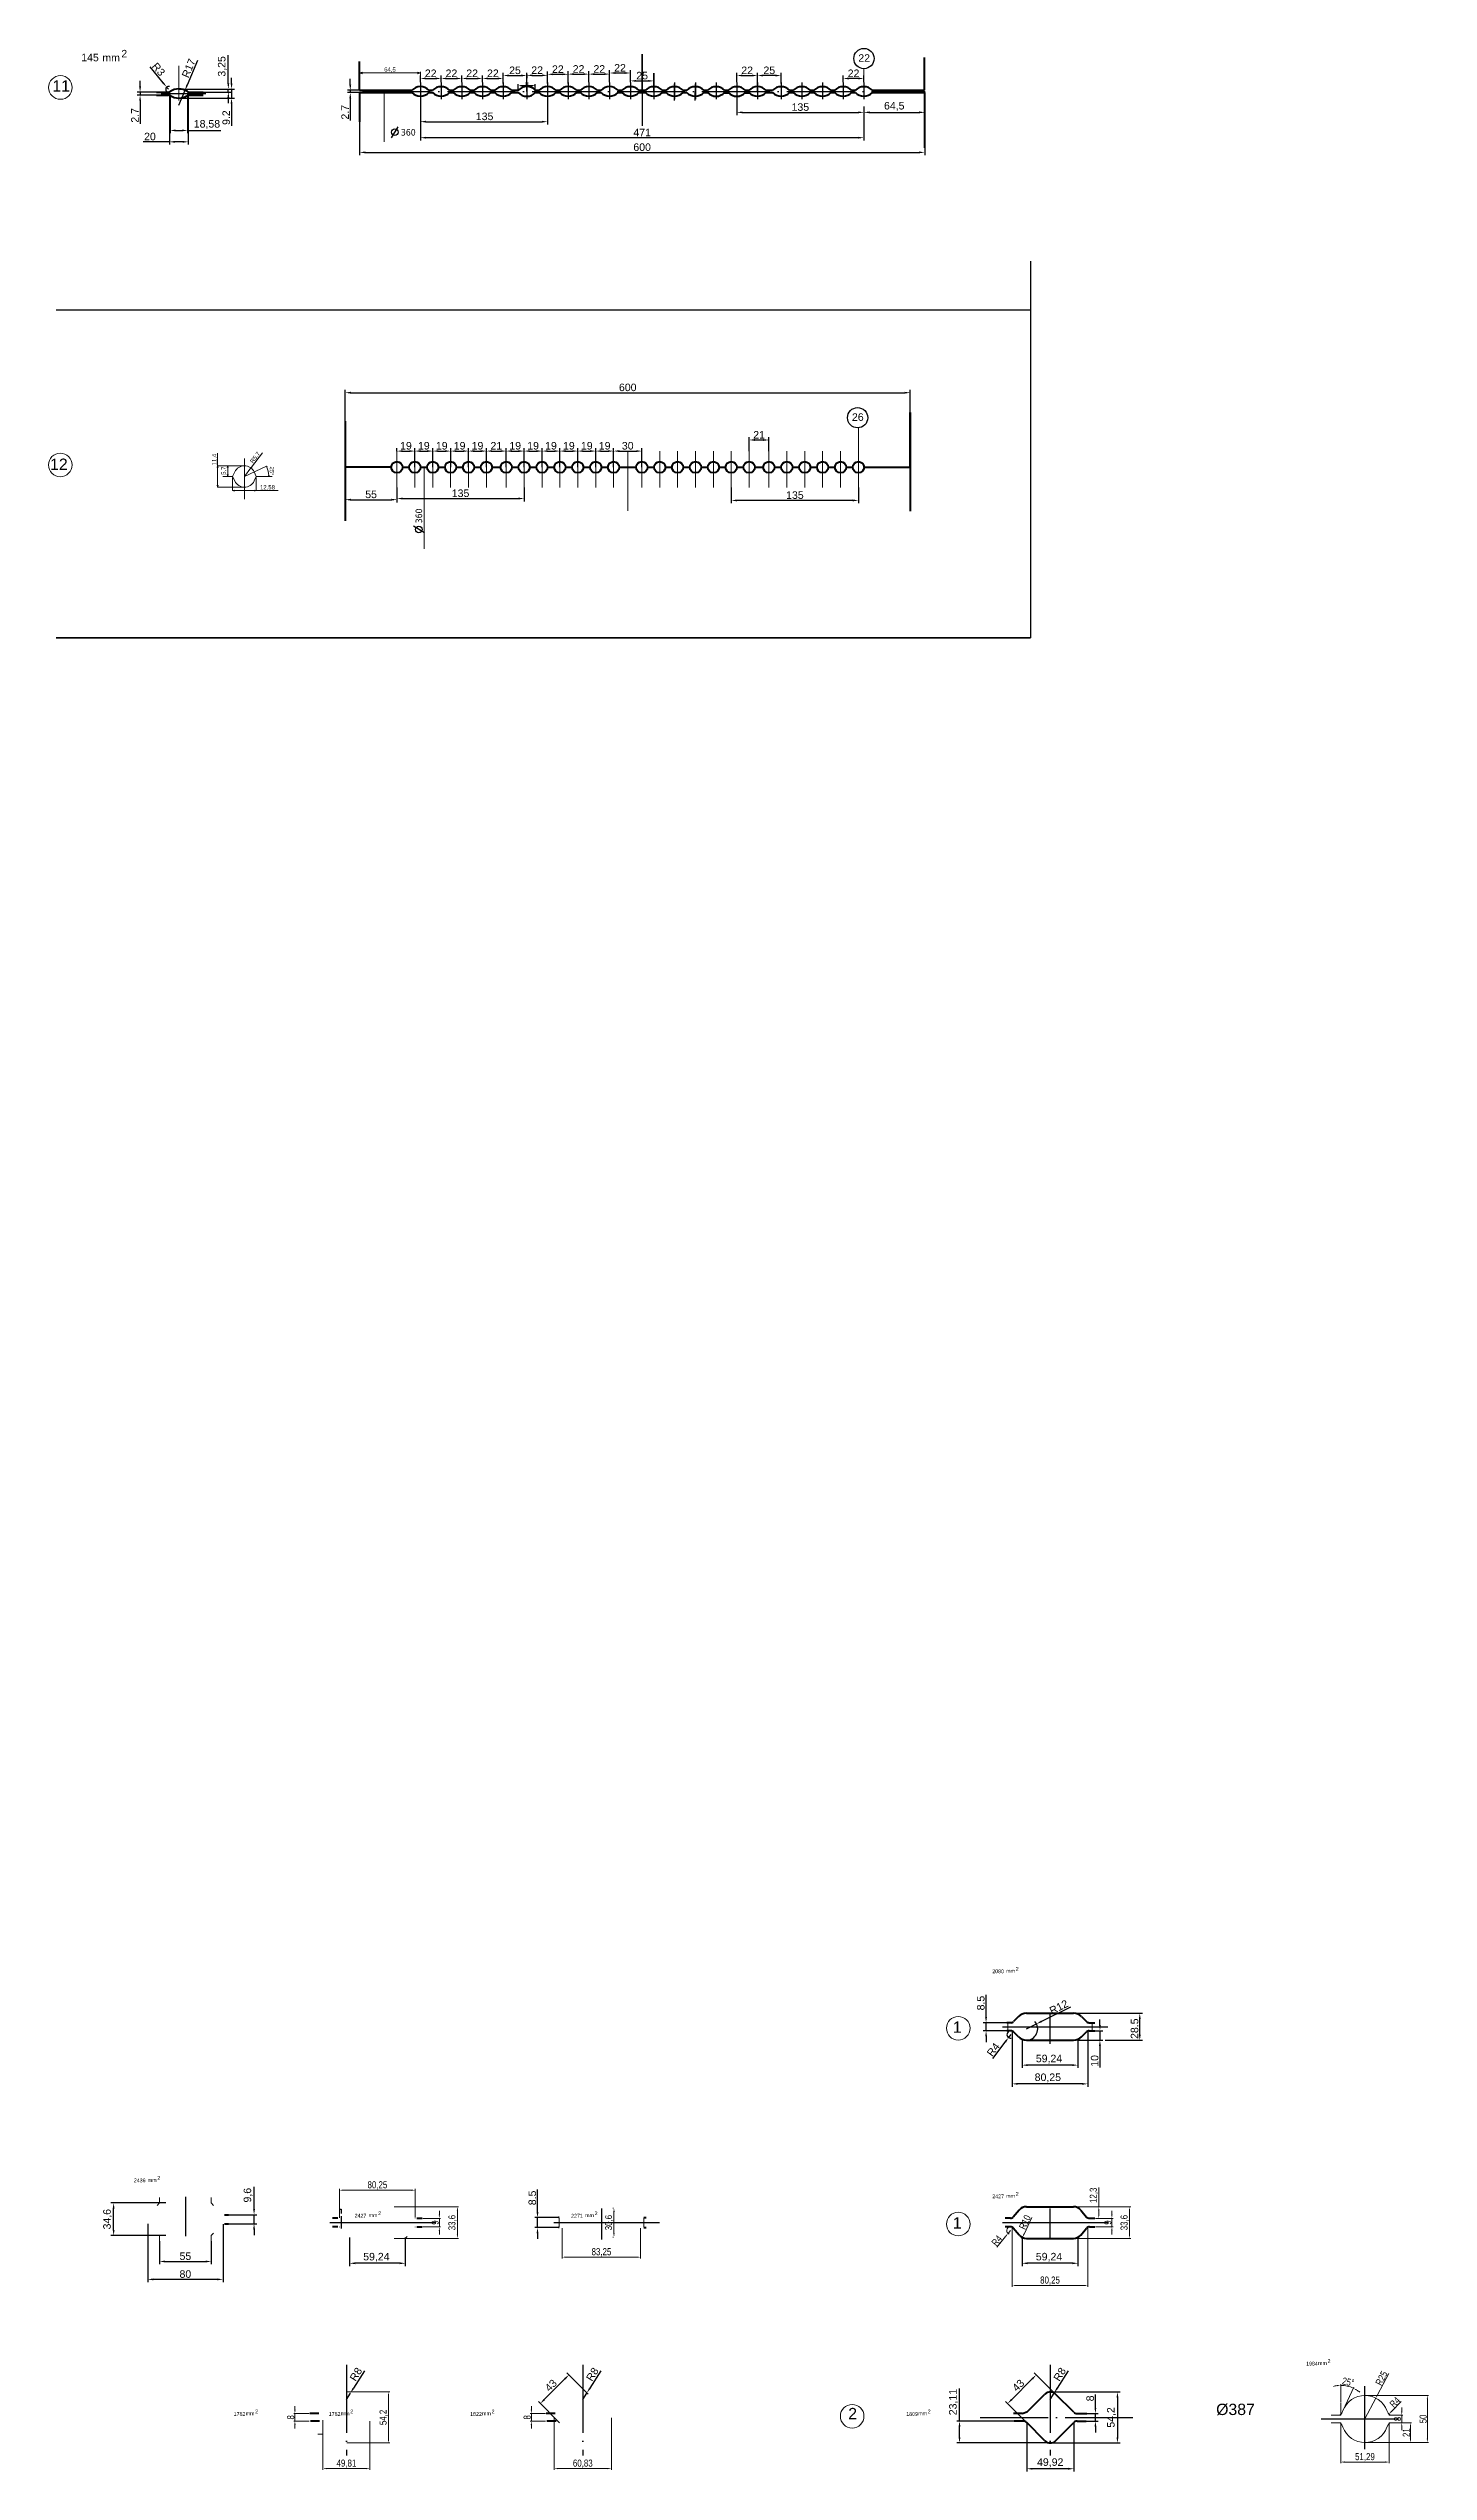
# Model space of a CAD drawing. Header units: millimetres. Extents: x -954 to 34898, y -2134 to 12006.
# Drawn here: x 2344 to 3809, y 1385 to 3958 of the extents above; entities that cross this region are included whole.
import ezdxf

# ---------------------------------------------------------------- set-up
doc = ezdxf.new("R2010")
doc.units = ezdxf.units.MM
doc.header["$LTSCALE"] = 3
for name, pattern in [('ACAD_ISO02W100', [15, 12, -3]), ('ACAD_ISO04W100', [30, 24, -3, 0, -3]), ('CENTER', [50.8, 31.75, -6.35, 6.35, -6.35])]:
    doc.linetypes.add(name, pattern=pattern)
for name, color, linetype, lineweight in [('контурная', 7, 'Continuous', 50), ('осевые', 1, 'ACAD_ISO04W100', 25), ('тонкая', 7, 'Continuous', 20), ('тонкий', 7, 'Continuous', 20)]:
    doc.layers.add(name, color=color, linetype=linetype, lineweight=lineweight)
doc.layers.add('осевая', color=4, linetype='Continuous')
doc.layers.add('построения', color=2, linetype='Continuous', lineweight=25, plot=False)
doc.styles.add('s1v4', font='arial.ttf', dxfattribs={"height": 4})
doc.styles.add('s3v2.5', font='arial.ttf', dxfattribs={"width": 0.8, "height": 7.5})
doc.styles.get("Standard").update_dxf_attribs({"font": 'arial.ttf'})
doc.dimstyles.new('ISO-25', dxfattribs={"dimtxt": 2.5, "dimasz": 2.5, "dimexe": 1.25, "dimexo": 0.625, "dimtad": 1, "dimtxsty": 'Standard', "dimcen": 2.5, "dimadec": 0, "dimazin": 0, "dimtfac": 1, "dimtmove": 0, "dimatfit": 3, "dimfxl": 1, "dimarcsym": 0})
doc.dimstyles.new('s2v4', dxfattribs={"dimtxt": 8, "dimasz": 6, "dimexe": 3, "dimexo": 0, "dimgap": 1.5, "dimtad": 1, "dimtxsty": 'Standard', "dimcen": 2.5, "dimadec": 0, "dimazin": 0, "dimtfac": 1, "dimtmove": 0, "dimatfit": 3, "dimfxl": 1, "dimarcsym": 0})
doc.dimstyles.new('s2v4$0', dxfattribs={"dimtxt": 8, "dimasz": 6, "dimexe": 3, "dimexo": 0, "dimgap": 1.5, "dimtad": 1, "dimtxsty": 'Standard', "dimcen": 2.5, "dimadec": 0, "dimazin": 0, "dimtfac": 1, "dimtmove": 0, "dimatfit": 3, "dimfxl": 1, "dimarcsym": 0})
doc.dimstyles.new('s3v2.5', dxfattribs={"dimtxt": 7.5, "dimasz": 4, "dimexe": 1.25, "dimexo": 0.625, "dimtad": 1, "dimtxsty": 's3v2.5', "dimcen": 1.5, "dimclrd": 6, "dimclre": 256, "dimclrt": 1, "dimadec": 0, "dimazin": 0, "dimtfac": 1, "dimtmove": 0, "dimatfit": 3, "dimfxl": 1, "dimlwd": -1, "dimlwe": -1, "dimarcsym": 0})

msp = doc.modelspace()

# ---------------------------------------------------------------- texts
at = {"char_height": 8, "attachment_point": 5}
for s, insert in [('22', (3210.065, 3948.196)), ('26', (3203.307, 3566.869))]:
    msp.add_mtext(s, dxfattribs=dict(at, insert=insert))
at = {"insert": (2718.125, 3872.866), "char_height": 7, "width": 33.292, "attachment_point": 1}
msp.add_mtext('{\\fTahoma|b0|i0|c162|p32;360}', dxfattribs=at)
at = {"lineweight": 15, "char_height": 4.5, "attachment_point": 5}
for s, insert, rotation in [('11,4', (2520.355, 3521.845), 90), ('R5.7', (2563.325, 3524.049), 53), ('5,7', (2530.282, 3509.943), 90), ('25°', (2581.083, 3509.655), 267.783506)]:
    msp.add_mtext(s, dxfattribs=dict(at, insert=insert, rotation=rotation))
at = {"insert": (2733.688, 3454.067), "char_height": 7, "width": 33.292, "attachment_point": 1, "rotation": 90}
msp.add_mtext('{\\fTahoma|b0|i0|c162|p32;360}', dxfattribs=at)
at = {"layer": 'тонкая', "style": 's1v4'}
for s, height, p in [('145', 8, (2378.682, 3944.76)), ('mm', 8, (2401.137, 3944.559)), ('2', 8, (2421.277, 3948.848)), ('2080', 4, (3346.077, 1914.436)), ('mm', 4, (3360.924, 1914.909)), ('2', 4, (3370.994, 1917.054)), ('2', 4, (2459.482, 1695.027)), ('2436', 4, (2434.565, 1692.409)), ('mm', 4, (2449.412, 1692.882)), ('2427', 4, (3346.077, 1675.465)), ('mm', 4, (3360.924, 1675.938)), ('2', 4, (3370.994, 1678.083)), ('2427', 4, (2669.049, 1654.903)), ('mm', 4, (2683.896, 1655.376)), ('2', 4, (2693.966, 1657.521)), ('2271', 4, (2898.922, 1654.903)), ('mm', 4, (2913.769, 1655.376)), ('2', 4, (2923.839, 1657.521)), ('1984', 4, (3679.324, 1497.831)), ('mm', 4, (3692.07, 1498.439)), ('2', 4, (3702.139, 1500.583)), ('1762', 4, (2540.597, 1444.319)), ('mm', 4, (2553.343, 1444.926)), ('2', 4, (2563.413, 1447.071)), ('1762', 4, (2641.536, 1444.319)), ('mm', 4, (2654.281, 1444.926)), ('2', 4, (2664.351, 1447.071)), ('1822', 4, (2791.649, 1444.319)), ('mm', 4, (2804.394, 1444.926)), ('2', 4, (2814.464, 1447.071)), ('1809', 4, (3254.756, 1444.319)), ('mm', 4, (3267.501, 1444.926)), ('2', 4, (3277.571, 1447.071))]:
    msp.add_text(s, height=height, dxfattribs=at).set_placement(p)
at = {"layer": 'тонкий', "style": 's1v4'}
for s, p in [('11', (2348.107, 3912.628)), ('12', (2345.653, 3510.836)), ('1', (3304.204, 1851.193)), ('1', (3304.204, 1643.231)), ('2', (3193.126, 1440.81)), ('%%C387', (3583.839, 1445.242))]:
    msp.add_text(s, height=12, dxfattribs=at).set_placement(p)
at = {"layer": 'тонкий', "char_height": 4.5, "attachment_point": 5}
for s, insert in [('64,5', (2706.531, 3935.597)), ('12,58', (2576.508, 3491.972))]:
    msp.add_mtext(s, dxfattribs=dict(at, insert=insert))

# ---------------------------------------------------------------- blocks, each defined once
blk = doc.blocks.new('*D452')
at = {"layer": 'Defpoints', "color": 0, "transparency": 16777216}
for p in [(2738.8, 3922.4), (2760.8, 3926.5), (2760.8, 3922.4)]:
    blk.add_point(p, dxfattribs=at)
at = {"layer": 'тонкий', "color": 0, "lineweight": -2, "transparency": 16777216}
for p, q in [((2738.8, 3922.4), (2738.8, 3929.5)), ((2744.8, 3926.5), (2754.8, 3926.5)), ((2760.8, 3922.4), (2760.8, 3929.5))]:
    blk.add_line(p, q, dxfattribs=at)
at = {"layer": 'тонкий', "color": 0, "transparency": 16777216}
for points in [[(2744.8, 3927.5), (2744.8, 3925.5), (2738.8, 3926.5)], [(2754.8, 3927.5), (2754.8, 3925.5), (2760.8, 3926.5)]]:
    blk.add_solid(points, dxfattribs=at)
at = {"layer": 'тонкий', "color": 0, "transparency": 16777216, "insert": (2749.8, 3932), "char_height": 8, "attachment_point": 5}
blk.add_mtext('22', dxfattribs=at)
blk = doc.blocks.new('*D330')
at = {"layer": 'Defpoints', "color": 0, "transparency": 16777216}
for p in [(2826.8, 3921.3), (2851.8, 3929.6), (2851.8, 3912.7)]:
    blk.add_point(p, dxfattribs=at)
at = {"layer": 'тонкий', "color": 0, "lineweight": -2, "transparency": 16777216}
for p, q in [((2826.8, 3921.3), (2826.8, 3932.6)), ((2832.8, 3929.6), (2845.8, 3929.6)), ((2851.8, 3912.7), (2851.8, 3932.6))]:
    blk.add_line(p, q, dxfattribs=at)
at = {"layer": 'тонкий', "color": 0, "transparency": 16777216}
for points in [[(2832.8, 3930.6), (2832.8, 3928.6), (2826.8, 3929.6)], [(2845.8, 3930.6), (2845.8, 3928.6), (2851.8, 3929.6)]]:
    blk.add_solid(points, dxfattribs=at)
at = {"layer": 'тонкий', "color": 0, "transparency": 16777216, "insert": (2839.3, 3935.1), "char_height": 8, "attachment_point": 5}
blk.add_mtext('25', dxfattribs=at)
blk = doc.blocks.new('*D331')
at = {"color": 0, "lineweight": -2, "transparency": 16777216}
for p, q in [((2842.8, 3913.4), (2842.8, 3920.5)), ((2845.3, 3919.2), (2858.3, 3919.2)), ((2860.8, 3913.4), (2860.8, 3920.5))]:
    blk.add_line(p, q, dxfattribs=at)
at = {"color": 0, "transparency": 16777216}
for points in [[(2845.3, 3919.6), (2845.3, 3918.8), (2842.8, 3919.2)], [(2858.3, 3919.6), (2858.3, 3918.8), (2860.8, 3919.2)]]:
    blk.add_solid(points, dxfattribs=at)
at = {"layer": 'Defpoints', "color": 0, "transparency": 16777216}
for p in [(2842.8, 3912.7), (2860.8, 3919.2), (2860.8, 3912.7)]:
    blk.add_point(p, dxfattribs=at)
at = {"color": 0, "transparency": 16777216, "insert": (2851.8, 3921.1), "char_height": 2.5, "attachment_point": 5}
blk.add_mtext('18', dxfattribs=at)
blk = doc.blocks.new('*D453')
at = {"layer": 'Defpoints', "color": 0, "transparency": 16777216}
for p in [(3187.8, 3926.5), (3187.8, 3922.4), (3209.8, 3922.4)]:
    blk.add_point(p, dxfattribs=at)
at = {"layer": 'тонкий', "color": 0, "lineweight": -2, "transparency": 16777216}
for p, q in [((3187.8, 3922.4), (3187.8, 3929.5)), ((3203.8, 3926.5), (3193.8, 3926.5)), ((3209.8, 3922.4), (3209.8, 3929.5))]:
    blk.add_line(p, q, dxfattribs=at)
at = {"layer": 'тонкий', "color": 0, "transparency": 16777216}
for points in [[(3193.8, 3927.5), (3193.8, 3925.5), (3187.8, 3926.5)], [(3203.8, 3927.5), (3203.8, 3925.5), (3209.8, 3926.5)]]:
    blk.add_solid(points, dxfattribs=at)
at = {"layer": 'тонкий', "color": 0, "transparency": 16777216, "insert": (3198.8, 3932), "char_height": 8, "attachment_point": 5}
blk.add_mtext('22', dxfattribs=at)
blk = doc.blocks.new('*D332')
at = {"layer": 'Defpoints', "color": 0, "transparency": 16777216}
for p in [(3096.8, 3929.6), (3096.8, 3912.7), (3121.8, 3921.3)]:
    blk.add_point(p, dxfattribs=at)
at = {"layer": 'тонкий', "color": 0, "lineweight": -2, "transparency": 16777216}
for p, q in [((3096.8, 3912.7), (3096.8, 3932.6)), ((3115.8, 3929.6), (3102.8, 3929.6)), ((3121.8, 3921.3), (3121.8, 3932.6))]:
    blk.add_line(p, q, dxfattribs=at)
at = {"layer": 'тонкий', "color": 0, "transparency": 16777216}
for points in [[(3102.8, 3930.6), (3102.8, 3928.6), (3096.8, 3929.6)], [(3115.8, 3930.6), (3115.8, 3928.6), (3121.8, 3929.6)]]:
    blk.add_solid(points, dxfattribs=at)
at = {"layer": 'тонкий', "color": 0, "transparency": 16777216, "insert": (3109.3, 3935.1), "char_height": 8, "attachment_point": 5}
blk.add_mtext('25', dxfattribs=at)
blk = doc.blocks.new('*D454')
at = {"layer": 'Defpoints', "color": 0, "transparency": 16777216}
for p in [(2961.8, 3922.4), (2986.8, 3932.1), (2986.8, 3923.9)]:
    blk.add_point(p, dxfattribs=at)
at = {"layer": 'тонкий', "color": 0, "lineweight": -2, "transparency": 16777216}
for p, q in [((2961.8, 3922.4), (2961.8, 3926.9)), ((2967.8, 3923.9), (2980.8, 3923.9)), ((2986.8, 3932.1), (2986.8, 3920.9))]:
    blk.add_line(p, q, dxfattribs=at)
at = {"layer": 'тонкий', "color": 0, "transparency": 16777216}
for points in [[(2967.8, 3924.9), (2967.8, 3922.9), (2961.8, 3923.9)], [(2980.8, 3924.9), (2980.8, 3922.9), (2986.8, 3923.9)]]:
    blk.add_solid(points, dxfattribs=at)
at = {"layer": 'тонкий', "color": 0, "transparency": 16777216, "insert": (2974.3, 3929.5), "char_height": 8, "attachment_point": 5}
blk.add_mtext('25', dxfattribs=at)
blk = doc.blocks.new('*D499')
at = {"layer": 'Defpoints', "color": 0, "transparency": 16777216}
for p in [(2674.3, 3880.4), (3274.3, 3852.7), (3274.3, 3848)]:
    blk.add_point(p, dxfattribs=at)
at = {"layer": 'тонкий', "color": 0, "lineweight": -2, "transparency": 16777216}
for p, q in [((2674.3, 3880.4), (2674.3, 3845)), ((2680.3, 3848), (3268.3, 3848)), ((3274.3, 3852.7), (3274.3, 3845))]:
    blk.add_line(p, q, dxfattribs=at)
at = {"layer": 'тонкий', "color": 0, "transparency": 16777216}
for points in [[(2680.3, 3849), (2680.3, 3847), (2674.3, 3848)], [(3268.3, 3849), (3268.3, 3847), (3274.3, 3848)]]:
    blk.add_solid(points, dxfattribs=at)
at = {"layer": 'тонкий', "color": 0, "transparency": 16777216, "insert": (2974.3, 3853.5), "char_height": 8, "attachment_point": 5}
blk.add_mtext('600', dxfattribs=at)
blk = doc.blocks.new('*D500')
at = {"layer": 'Defpoints', "color": 0, "transparency": 16777216}
for p in [(2714, 3492.2), (2849, 3492.2), (2849, 3480.4)]:
    blk.add_point(p, dxfattribs=at)
at = {"layer": 'тонкий', "color": 0, "lineweight": -2, "transparency": 16777216}
for p, q in [((2714, 3492.2), (2714, 3477.4)), ((2720, 3480.4), (2843, 3480.4)), ((2849, 3492.2), (2849, 3477.4))]:
    blk.add_line(p, q, dxfattribs=at)
at = {"layer": 'тонкий', "color": 0, "transparency": 16777216}
for points in [[(2720, 3481.4), (2720, 3479.4), (2714, 3480.4)], [(2843, 3481.4), (2843, 3479.4), (2849, 3480.4)]]:
    blk.add_solid(points, dxfattribs=at)
at = {"layer": 'тонкий', "color": 0, "transparency": 16777216, "insert": (2781.5, 3486), "char_height": 8, "attachment_point": 5}
blk.add_mtext('135', dxfattribs=at)
blk = doc.blocks.new('*D501')
at = {"layer": 'Defpoints', "color": 0, "transparency": 16777216}
for p in [(3069, 3492.2), (3069, 3478.4), (3204, 3492.2)]:
    blk.add_point(p, dxfattribs=at)
at = {"layer": 'тонкий', "color": 0, "lineweight": -2, "transparency": 16777216}
for p, q in [((3069, 3492.2), (3069, 3475.4)), ((3198, 3478.4), (3075, 3478.4)), ((3204, 3492.2), (3204, 3475.4))]:
    blk.add_line(p, q, dxfattribs=at)
at = {"layer": 'тонкий', "color": 0, "transparency": 16777216}
for points in [[(3075, 3479.4), (3075, 3477.4), (3069, 3478.4)], [(3198, 3479.4), (3198, 3477.4), (3204, 3478.4)]]:
    blk.add_solid(points, dxfattribs=at)
at = {"layer": 'тонкий', "color": 0, "transparency": 16777216, "insert": (3136.5, 3484), "char_height": 8, "attachment_point": 5}
blk.add_mtext('135', dxfattribs=at)
blk = doc.blocks.new('*D502')
at = {"layer": 'Defpoints', "color": 0, "transparency": 16777216}
for p in [(3088, 3530.8), (3109, 3542.6), (3109, 3530.8)]:
    blk.add_point(p, dxfattribs=at)
at = {"layer": 'тонкий', "color": 0, "lineweight": -2, "transparency": 16777216}
for p, q in [((3088, 3530.8), (3088, 3545.6)), ((3094, 3542.6), (3103, 3542.6)), ((3109, 3530.8), (3109, 3545.6))]:
    blk.add_line(p, q, dxfattribs=at)
at = {"layer": 'тонкий', "color": 0, "transparency": 16777216}
for points in [[(3094, 3543.6), (3094, 3541.6), (3088, 3542.6)], [(3103, 3543.6), (3103, 3541.6), (3109, 3542.6)]]:
    blk.add_solid(points, dxfattribs=at)
at = {"layer": 'тонкий', "color": 0, "transparency": 16777216, "insert": (3098.5, 3548.1), "char_height": 8, "attachment_point": 5}
blk.add_mtext('21', dxfattribs=at)
blk = doc.blocks.new('*D503')
at = {"layer": 'Defpoints', "color": 0, "transparency": 16777216}
for p in [(2714, 3530.8), (2733, 3530.8), (2733, 3530.8)]:
    blk.add_point(p, dxfattribs=at)
at = {"layer": 'тонкий', "color": 0, "lineweight": -2, "transparency": 16777216}
for p, q in [((2714, 3530.8), (2714, 3533.8)), ((2720, 3530.8), (2727, 3530.8)), ((2733, 3530.8), (2733, 3533.8))]:
    blk.add_line(p, q, dxfattribs=at)
at = {"layer": 'тонкий', "color": 0, "transparency": 16777216}
for points in [[(2720, 3531.8), (2720, 3529.8), (2714, 3530.8)], [(2727, 3531.8), (2727, 3529.8), (2733, 3530.8)]]:
    blk.add_solid(points, dxfattribs=at)
at = {"layer": 'тонкий', "color": 0, "transparency": 16777216, "insert": (2723.5, 3536.4), "char_height": 8, "attachment_point": 5}
blk.add_mtext('19', dxfattribs=at)
blk = doc.blocks.new('*D504')
at = {"layer": 'Defpoints', "color": 0, "transparency": 16777216}
for p in [(2752, 3530.8), (2733, 3513.6), (2752, 3513.6)]:
    blk.add_point(p, dxfattribs=at)
at = {"layer": 'тонкий', "color": 0, "lineweight": -2, "transparency": 16777216}
for p, q in [((2733, 3513.6), (2733, 3533.8)), ((2739, 3530.8), (2746, 3530.8)), ((2752, 3513.6), (2752, 3533.8))]:
    blk.add_line(p, q, dxfattribs=at)
at = {"layer": 'тонкий', "color": 0, "transparency": 16777216}
for points in [[(2739, 3531.8), (2739, 3529.8), (2733, 3530.8)], [(2746, 3531.8), (2746, 3529.8), (2752, 3530.8)]]:
    blk.add_solid(points, dxfattribs=at)
at = {"layer": 'тонкий', "color": 0, "transparency": 16777216, "insert": (2742.5, 3536.4), "char_height": 8, "attachment_point": 5}
blk.add_mtext('19', dxfattribs=at)
blk = doc.blocks.new('*D505')
at = {"layer": 'Defpoints', "color": 0, "transparency": 16777216}
for p in [(2771, 3530.8), (2752, 3514.3), (2771, 3513.6)]:
    blk.add_point(p, dxfattribs=at)
at = {"layer": 'тонкий', "color": 0, "lineweight": -2, "transparency": 16777216}
for p, q in [((2752, 3514.3), (2752, 3533.8)), ((2758, 3530.8), (2765, 3530.8)), ((2771, 3513.6), (2771, 3533.8))]:
    blk.add_line(p, q, dxfattribs=at)
at = {"layer": 'тонкий', "color": 0, "transparency": 16777216}
for points in [[(2758, 3531.8), (2758, 3529.8), (2752, 3530.8)], [(2765, 3531.8), (2765, 3529.8), (2771, 3530.8)]]:
    blk.add_solid(points, dxfattribs=at)
at = {"layer": 'тонкий', "color": 0, "transparency": 16777216, "insert": (2761.5, 3536.4), "char_height": 8, "attachment_point": 5}
blk.add_mtext('19', dxfattribs=at)
blk = doc.blocks.new('*D506')
at = {"layer": 'Defpoints', "color": 0, "transparency": 16777216}
for p in [(2790, 3530.8), (2771, 3513.6), (2790, 3513.6)]:
    blk.add_point(p, dxfattribs=at)
at = {"layer": 'тонкий', "color": 0, "lineweight": -2, "transparency": 16777216}
for p, q in [((2771, 3513.6), (2771, 3533.8)), ((2777, 3530.8), (2784, 3530.8)), ((2790, 3513.6), (2790, 3533.8))]:
    blk.add_line(p, q, dxfattribs=at)
at = {"layer": 'тонкий', "color": 0, "transparency": 16777216}
for points in [[(2777, 3531.8), (2777, 3529.8), (2771, 3530.8)], [(2784, 3531.8), (2784, 3529.8), (2790, 3530.8)]]:
    blk.add_solid(points, dxfattribs=at)
at = {"layer": 'тонкий', "color": 0, "transparency": 16777216, "insert": (2780.5, 3536.4), "char_height": 8, "attachment_point": 5}
blk.add_mtext('19', dxfattribs=at)
blk = doc.blocks.new('*D507')
at = {"layer": 'Defpoints', "color": 0, "transparency": 16777216}
for p in [(2809, 3530.8), (2790, 3513.6), (2809, 3513.6)]:
    blk.add_point(p, dxfattribs=at)
at = {"layer": 'тонкий', "color": 0, "lineweight": -2, "transparency": 16777216}
for p, q in [((2790, 3513.6), (2790, 3533.8)), ((2796, 3530.8), (2803, 3530.8)), ((2809, 3513.6), (2809, 3533.8))]:
    blk.add_line(p, q, dxfattribs=at)
at = {"layer": 'тонкий', "color": 0, "transparency": 16777216}
for points in [[(2796, 3531.8), (2796, 3529.8), (2790, 3530.8)], [(2803, 3531.8), (2803, 3529.8), (2809, 3530.8)]]:
    blk.add_solid(points, dxfattribs=at)
at = {"layer": 'тонкий', "color": 0, "transparency": 16777216, "insert": (2799.5, 3536.4), "char_height": 8, "attachment_point": 5}
blk.add_mtext('19', dxfattribs=at)
blk = doc.blocks.new('*D508')
at = {"layer": 'Defpoints', "color": 0, "transparency": 16777216}
for p in [(2830, 3530.8), (2809, 3513.6), (2830, 3513.6)]:
    blk.add_point(p, dxfattribs=at)
at = {"layer": 'тонкий', "color": 0, "lineweight": -2, "transparency": 16777216}
for p, q in [((2809, 3513.6), (2809, 3533.8)), ((2815, 3530.8), (2824, 3530.8)), ((2830, 3513.6), (2830, 3533.8))]:
    blk.add_line(p, q, dxfattribs=at)
at = {"layer": 'тонкий', "color": 0, "transparency": 16777216}
for points in [[(2815, 3531.8), (2815, 3529.8), (2809, 3530.8)], [(2824, 3531.8), (2824, 3529.8), (2830, 3530.8)]]:
    blk.add_solid(points, dxfattribs=at)
at = {"layer": 'тонкий', "color": 0, "transparency": 16777216, "insert": (2819.5, 3536.4), "char_height": 8, "attachment_point": 5}
blk.add_mtext('21', dxfattribs=at)
blk = doc.blocks.new('*D509')
at = {"layer": 'Defpoints', "color": 0, "transparency": 16777216}
for p in [(2849, 3530.8), (2830, 3513.6), (2849, 3513.6)]:
    blk.add_point(p, dxfattribs=at)
at = {"layer": 'тонкий', "color": 0, "lineweight": -2, "transparency": 16777216}
for p, q in [((2830, 3513.6), (2830, 3533.8)), ((2836, 3530.8), (2843, 3530.8)), ((2849, 3513.6), (2849, 3533.8))]:
    blk.add_line(p, q, dxfattribs=at)
at = {"layer": 'тонкий', "color": 0, "transparency": 16777216}
for points in [[(2836, 3531.8), (2836, 3529.8), (2830, 3530.8)], [(2843, 3531.8), (2843, 3529.8), (2849, 3530.8)]]:
    blk.add_solid(points, dxfattribs=at)
at = {"layer": 'тонкий', "color": 0, "transparency": 16777216, "insert": (2839.5, 3536.4), "char_height": 8, "attachment_point": 5}
blk.add_mtext('19', dxfattribs=at)
blk = doc.blocks.new('*D510')
at = {"layer": 'Defpoints', "color": 0, "transparency": 16777216}
for p in [(2868, 3530.8), (2849, 3513.6), (2868, 3513.6)]:
    blk.add_point(p, dxfattribs=at)
at = {"layer": 'тонкий', "color": 0, "lineweight": -2, "transparency": 16777216}
for p, q in [((2849, 3513.6), (2849, 3533.8)), ((2855, 3530.8), (2862, 3530.8)), ((2868, 3513.6), (2868, 3533.8))]:
    blk.add_line(p, q, dxfattribs=at)
at = {"layer": 'тонкий', "color": 0, "transparency": 16777216}
for points in [[(2855, 3531.8), (2855, 3529.8), (2849, 3530.8)], [(2862, 3531.8), (2862, 3529.8), (2868, 3530.8)]]:
    blk.add_solid(points, dxfattribs=at)
at = {"layer": 'тонкий', "color": 0, "transparency": 16777216, "insert": (2858.5, 3536.4), "char_height": 8, "attachment_point": 5}
blk.add_mtext('19', dxfattribs=at)
blk = doc.blocks.new('*D511')
at = {"layer": 'Defpoints', "color": 0, "transparency": 16777216}
for p in [(2887, 3530.8), (2868, 3513.6), (2887, 3513.6)]:
    blk.add_point(p, dxfattribs=at)
at = {"layer": 'тонкий', "color": 0, "lineweight": -2, "transparency": 16777216}
for p, q in [((2868, 3513.6), (2868, 3533.8)), ((2874, 3530.8), (2881, 3530.8)), ((2887, 3513.6), (2887, 3533.8))]:
    blk.add_line(p, q, dxfattribs=at)
at = {"layer": 'тонкий', "color": 0, "transparency": 16777216}
for points in [[(2874, 3531.8), (2874, 3529.8), (2868, 3530.8)], [(2881, 3531.8), (2881, 3529.8), (2887, 3530.8)]]:
    blk.add_solid(points, dxfattribs=at)
at = {"layer": 'тонкий', "color": 0, "transparency": 16777216, "insert": (2877.5, 3536.4), "char_height": 8, "attachment_point": 5}
blk.add_mtext('19', dxfattribs=at)
blk = doc.blocks.new('*D512')
at = {"layer": 'Defpoints', "color": 0, "transparency": 16777216}
for p in [(2906, 3530.8), (2887, 3513.6), (2906, 3513.6)]:
    blk.add_point(p, dxfattribs=at)
at = {"layer": 'тонкий', "color": 0, "lineweight": -2, "transparency": 16777216}
for p, q in [((2887, 3513.6), (2887, 3533.8)), ((2893, 3530.8), (2900, 3530.8)), ((2906, 3513.6), (2906, 3533.8))]:
    blk.add_line(p, q, dxfattribs=at)
at = {"layer": 'тонкий', "color": 0, "transparency": 16777216}
for points in [[(2893, 3531.8), (2893, 3529.8), (2887, 3530.8)], [(2900, 3531.8), (2900, 3529.8), (2906, 3530.8)]]:
    blk.add_solid(points, dxfattribs=at)
at = {"layer": 'тонкий', "color": 0, "transparency": 16777216, "insert": (2896.5, 3536.4), "char_height": 8, "attachment_point": 5}
blk.add_mtext('19', dxfattribs=at)
blk = doc.blocks.new('*D513')
at = {"layer": 'Defpoints', "color": 0, "transparency": 16777216}
for p in [(2925, 3530.8), (2906, 3513.6), (2925, 3513.6)]:
    blk.add_point(p, dxfattribs=at)
at = {"layer": 'тонкий', "color": 0, "lineweight": -2, "transparency": 16777216}
for p, q in [((2906, 3513.6), (2906, 3533.8)), ((2912, 3530.8), (2919, 3530.8)), ((2925, 3513.6), (2925, 3533.8))]:
    blk.add_line(p, q, dxfattribs=at)
at = {"layer": 'тонкий', "color": 0, "transparency": 16777216}
for points in [[(2912, 3531.8), (2912, 3529.8), (2906, 3530.8)], [(2919, 3531.8), (2919, 3529.8), (2925, 3530.8)]]:
    blk.add_solid(points, dxfattribs=at)
at = {"layer": 'тонкий', "color": 0, "transparency": 16777216, "insert": (2915.5, 3536.4), "char_height": 8, "attachment_point": 5}
blk.add_mtext('19', dxfattribs=at)
blk = doc.blocks.new('*D514')
at = {"layer": 'Defpoints', "color": 0, "transparency": 16777216}
for p in [(2944, 3530.8), (2925, 3513.6), (2944, 3513.6)]:
    blk.add_point(p, dxfattribs=at)
at = {"layer": 'тонкий', "color": 0, "lineweight": -2, "transparency": 16777216}
for p, q in [((2925, 3513.6), (2925, 3533.8)), ((2931, 3530.8), (2938, 3530.8)), ((2944, 3513.6), (2944, 3533.8))]:
    blk.add_line(p, q, dxfattribs=at)
at = {"layer": 'тонкий', "color": 0, "transparency": 16777216}
for points in [[(2931, 3531.8), (2931, 3529.8), (2925, 3530.8)], [(2938, 3531.8), (2938, 3529.8), (2944, 3530.8)]]:
    blk.add_solid(points, dxfattribs=at)
at = {"layer": 'тонкий', "color": 0, "transparency": 16777216, "insert": (2934.5, 3536.4), "char_height": 8, "attachment_point": 5}
blk.add_mtext('19', dxfattribs=at)
blk = doc.blocks.new('*D515')
at = {"layer": 'Defpoints', "color": 0, "transparency": 16777216}
for p in [(2974, 3530.8), (2944, 3514.3), (2974, 3513.6)]:
    blk.add_point(p, dxfattribs=at)
at = {"layer": 'тонкий', "color": 0, "lineweight": -2, "transparency": 16777216}
for p, q in [((2944, 3514.3), (2944, 3533.8)), ((2950, 3530.8), (2968, 3530.8)), ((2974, 3513.6), (2974, 3533.8))]:
    blk.add_line(p, q, dxfattribs=at)
at = {"layer": 'тонкий', "color": 0, "transparency": 16777216}
for points in [[(2950, 3531.8), (2950, 3529.8), (2944, 3530.8)], [(2968, 3531.8), (2968, 3529.8), (2974, 3530.8)]]:
    blk.add_solid(points, dxfattribs=at)
at = {"layer": 'тонкий', "color": 0, "transparency": 16777216, "insert": (2959, 3536.4), "char_height": 8, "attachment_point": 5}
blk.add_mtext('30', dxfattribs=at)
blk = doc.blocks.new('_Open30')
at = {"color": 0, "linetype": 'ByBlock', "lineweight": -2}
for p, q in [((-1, 0.27), (0, 0)), ((0, 0), (-1, -0.27)), ((0, 0), (-1, 0))]:
    blk.add_line(p, q, dxfattribs=at)
blk = doc.blocks.new('*D516')
at = {"layer": 'Defpoints', "color": 0, "transparency": 16777216}
for p in [(2659, 3513.6), (2714, 3492.2), (2714, 3479.2)]:
    blk.add_point(p, dxfattribs=at)
at = {"layer": 'тонкий', "color": 0, "lineweight": -2, "transparency": 16777216}
for p, q in [((2659, 3513.6), (2659, 3476.2)), ((2665, 3479.2), (2708, 3479.2)), ((2714, 3492.2), (2714, 3476.2))]:
    blk.add_line(p, q, dxfattribs=at)
at = {"layer": 'тонкий', "color": 0, "transparency": 16777216}
for points in [[(2665, 3480.2), (2665, 3478.2), (2659, 3479.2)], [(2708, 3480.2), (2708, 3478.2), (2714, 3479.2)]]:
    blk.add_solid(points, dxfattribs=at)
at = {"layer": 'тонкий', "color": 0, "transparency": 16777216, "insert": (2686.5, 3484.8), "char_height": 8, "attachment_point": 5}
blk.add_mtext('55', dxfattribs=at)
blk = doc.blocks.new('*D517')
at = {"layer": 'Defpoints', "color": 0, "transparency": 16777216}
for p in [(3259, 3592.8), (2659, 3562.5), (3259, 3571.7)]:
    blk.add_point(p, dxfattribs=at)
at = {"layer": 'тонкий', "color": 0, "lineweight": -2, "transparency": 16777216}
for p, q in [((2659, 3562.5), (2659, 3595.8)), ((2665, 3592.8), (3253, 3592.8)), ((3259, 3571.7), (3259, 3595.8))]:
    blk.add_line(p, q, dxfattribs=at)
at = {"layer": 'тонкий', "color": 0, "transparency": 16777216}
for points in [[(2665, 3593.8), (2665, 3591.8), (2659, 3592.8)], [(3253, 3593.8), (3253, 3591.8), (3259, 3592.8)]]:
    blk.add_solid(points, dxfattribs=at)
at = {"layer": 'тонкий', "color": 0, "transparency": 16777216, "insert": (2959, 3598.4), "char_height": 8, "attachment_point": 5}
blk.add_mtext('600', dxfattribs=at)
blk = doc.blocks.new('*D348')
at = {"layer": 'Defpoints', "color": 0, "transparency": 16777216}
for p in [(2738.8, 3912.7), (2873.8, 3912.7), (2873.8, 3880.6)]:
    blk.add_point(p, dxfattribs=at)
at = {"layer": 'тонкий', "color": 0, "lineweight": -2, "transparency": 16777216}
for p, q in [((2738.8, 3912.7), (2738.8, 3877.6)), ((2873.8, 3912.7), (2873.8, 3877.6)), ((2744.8, 3880.6), (2867.8, 3880.6))]:
    blk.add_line(p, q, dxfattribs=at)
at = {"layer": 'тонкий', "color": 0, "transparency": 16777216}
for points in [[(2744.8, 3881.6), (2744.8, 3879.6), (2738.8, 3880.6)], [(2867.8, 3881.6), (2867.8, 3879.6), (2873.8, 3880.6)]]:
    blk.add_solid(points, dxfattribs=at)
at = {"layer": 'тонкий', "color": 0, "transparency": 16777216, "insert": (2807, 3886.2), "char_height": 8, "attachment_point": 5}
blk.add_mtext('135', dxfattribs=at)
blk = doc.blocks.new('*D518')
at = {"layer": 'Defpoints', "color": 0, "transparency": 16777216}
for p in [(2760.8, 3923), (2782.8, 3926.5), (2782.8, 3922.4)]:
    blk.add_point(p, dxfattribs=at)
at = {"layer": 'тонкий', "color": 0, "lineweight": -2, "transparency": 16777216}
for p, q in [((2760.8, 3923), (2760.8, 3929.5)), ((2766.8, 3926.5), (2776.8, 3926.5)), ((2782.8, 3922.4), (2782.8, 3929.5))]:
    blk.add_line(p, q, dxfattribs=at)
at = {"layer": 'тонкий', "color": 0, "transparency": 16777216}
for points in [[(2766.8, 3927.5), (2766.8, 3925.5), (2760.8, 3926.5)], [(2776.8, 3927.5), (2776.8, 3925.5), (2782.8, 3926.5)]]:
    blk.add_solid(points, dxfattribs=at)
at = {"layer": 'тонкий', "color": 0, "transparency": 16777216, "insert": (2771.8, 3932), "char_height": 8, "attachment_point": 5}
blk.add_mtext('22', dxfattribs=at)
blk = doc.blocks.new('*D519')
at = {"layer": 'Defpoints', "color": 0, "transparency": 16777216}
for p in [(2782.8, 3922.4), (2804.8, 3926.5), (2804.8, 3922.4)]:
    blk.add_point(p, dxfattribs=at)
at = {"layer": 'тонкий', "color": 0, "lineweight": -2, "transparency": 16777216}
for p, q in [((2782.8, 3922.4), (2782.8, 3929.5)), ((2788.8, 3926.5), (2798.8, 3926.5)), ((2804.8, 3922.4), (2804.8, 3929.5))]:
    blk.add_line(p, q, dxfattribs=at)
at = {"layer": 'тонкий', "color": 0, "transparency": 16777216}
for points in [[(2788.8, 3927.5), (2788.8, 3925.5), (2782.8, 3926.5)], [(2798.8, 3927.5), (2798.8, 3925.5), (2804.8, 3926.5)]]:
    blk.add_solid(points, dxfattribs=at)
at = {"layer": 'тонкий', "color": 0, "transparency": 16777216, "insert": (2793.8, 3932), "char_height": 8, "attachment_point": 5}
blk.add_mtext('22', dxfattribs=at)
blk = doc.blocks.new('*D520')
at = {"layer": 'Defpoints', "color": 0, "transparency": 16777216}
for p in [(2804.8, 3922.4), (2826.8, 3926.5), (2826.8, 3921.9)]:
    blk.add_point(p, dxfattribs=at)
at = {"layer": 'тонкий', "color": 0, "lineweight": -2, "transparency": 16777216}
for p, q in [((2804.8, 3922.4), (2804.8, 3929.5)), ((2810.8, 3926.5), (2820.8, 3926.5)), ((2826.8, 3921.9), (2826.8, 3929.5))]:
    blk.add_line(p, q, dxfattribs=at)
at = {"layer": 'тонкий', "color": 0, "transparency": 16777216}
for points in [[(2810.8, 3927.5), (2810.8, 3925.5), (2804.8, 3926.5)], [(2820.8, 3927.5), (2820.8, 3925.5), (2826.8, 3926.5)]]:
    blk.add_solid(points, dxfattribs=at)
at = {"layer": 'тонкий', "color": 0, "transparency": 16777216, "insert": (2815.8, 3932), "char_height": 8, "attachment_point": 5}
blk.add_mtext('22', dxfattribs=at)
blk = doc.blocks.new('*D521')
at = {"layer": 'Defpoints', "color": 0, "transparency": 16777216}
for p in [(2851.8, 3930.8), (2873.8, 3929.8), (2873.8, 3922.4)]:
    blk.add_point(p, dxfattribs=at)
at = {"layer": 'тонкий', "color": 0, "lineweight": -2, "transparency": 16777216}
for p, q in [((2851.8, 3930.8), (2851.8, 3926.8)), ((2857.8, 3929.8), (2867.8, 3929.8)), ((2873.8, 3922.4), (2873.8, 3932.8))]:
    blk.add_line(p, q, dxfattribs=at)
at = {"layer": 'тонкий', "color": 0, "transparency": 16777216}
for points in [[(2857.8, 3930.8), (2857.8, 3928.8), (2851.8, 3929.8)], [(2867.8, 3930.8), (2867.8, 3928.8), (2873.8, 3929.8)]]:
    blk.add_solid(points, dxfattribs=at)
at = {"layer": 'тонкий', "color": 0, "transparency": 16777216, "insert": (2862.8, 3935.3), "char_height": 8, "attachment_point": 5}
blk.add_mtext('22', dxfattribs=at)
blk = doc.blocks.new('*D522')
at = {"layer": 'Defpoints', "color": 0, "transparency": 16777216}
for p in [(2873.8, 3921.3), (2895.8, 3930.9), (2895.8, 3922.4)]:
    blk.add_point(p, dxfattribs=at)
at = {"layer": 'тонкий', "color": 0, "lineweight": -2, "transparency": 16777216}
for p, q in [((2873.8, 3921.3), (2873.8, 3933.9)), ((2879.8, 3930.9), (2889.8, 3930.9)), ((2895.8, 3922.4), (2895.8, 3933.9))]:
    blk.add_line(p, q, dxfattribs=at)
at = {"layer": 'тонкий', "color": 0, "transparency": 16777216}
for points in [[(2879.8, 3931.9), (2879.8, 3929.9), (2873.8, 3930.9)], [(2889.8, 3931.9), (2889.8, 3929.9), (2895.8, 3930.9)]]:
    blk.add_solid(points, dxfattribs=at)
at = {"layer": 'тонкий', "color": 0, "transparency": 16777216, "insert": (2884.8, 3936.4), "char_height": 8, "attachment_point": 5}
blk.add_mtext('22', dxfattribs=at)
blk = doc.blocks.new('*D523')
at = {"layer": 'Defpoints', "color": 0, "transparency": 16777216}
for p in [(2895.8, 3921.3), (2917.8, 3931.1), (2917.8, 3922.4)]:
    blk.add_point(p, dxfattribs=at)
at = {"layer": 'тонкий', "color": 0, "lineweight": -2, "transparency": 16777216}
for p, q in [((2895.8, 3921.3), (2895.8, 3934.1)), ((2901.8, 3931.1), (2911.8, 3931.1)), ((2917.8, 3922.4), (2917.8, 3934.1))]:
    blk.add_line(p, q, dxfattribs=at)
at = {"layer": 'тонкий', "color": 0, "transparency": 16777216}
for points in [[(2901.8, 3932.1), (2901.8, 3930.1), (2895.8, 3931.1)], [(2911.8, 3932.1), (2911.8, 3930.1), (2917.8, 3931.1)]]:
    blk.add_solid(points, dxfattribs=at)
at = {"layer": 'тонкий', "color": 0, "transparency": 16777216, "insert": (2906.8, 3936.6), "char_height": 8, "attachment_point": 5}
blk.add_mtext('22', dxfattribs=at)
blk = doc.blocks.new('*D524')
at = {"layer": 'Defpoints', "color": 0, "transparency": 16777216}
for p in [(2917.8, 3922.4), (2939.8, 3931.1), (2939.8, 3922.4)]:
    blk.add_point(p, dxfattribs=at)
at = {"layer": 'тонкий', "color": 0, "lineweight": -2, "transparency": 16777216}
for p, q in [((2917.8, 3922.4), (2917.8, 3934.1)), ((2923.8, 3931.1), (2933.8, 3931.1)), ((2939.8, 3922.4), (2939.8, 3934.1))]:
    blk.add_line(p, q, dxfattribs=at)
at = {"layer": 'тонкий', "color": 0, "transparency": 16777216}
for points in [[(2923.8, 3932.1), (2923.8, 3930.1), (2917.8, 3931.1)], [(2933.8, 3932.1), (2933.8, 3930.1), (2939.8, 3931.1)]]:
    blk.add_solid(points, dxfattribs=at)
at = {"layer": 'тонкий', "color": 0, "transparency": 16777216, "insert": (2928.8, 3936.6), "char_height": 8, "attachment_point": 5}
blk.add_mtext('22', dxfattribs=at)
blk = doc.blocks.new('*D525')
at = {"layer": 'Defpoints', "color": 0, "transparency": 16777216}
for p in [(2939.8, 3922.4), (2961.8, 3932.3), (2961.8, 3922.4)]:
    blk.add_point(p, dxfattribs=at)
at = {"layer": 'тонкий', "color": 0, "lineweight": -2, "transparency": 16777216}
for p, q in [((2939.8, 3922.4), (2939.8, 3935.3)), ((2945.8, 3932.3), (2955.8, 3932.3)), ((2961.8, 3922.4), (2961.8, 3935.3))]:
    blk.add_line(p, q, dxfattribs=at)
at = {"layer": 'тонкий', "color": 0, "transparency": 16777216}
for points in [[(2945.8, 3933.3), (2945.8, 3931.3), (2939.8, 3932.3)], [(2955.8, 3933.3), (2955.8, 3931.3), (2961.8, 3932.3)]]:
    blk.add_solid(points, dxfattribs=at)
at = {"layer": 'тонкий', "color": 0, "transparency": 16777216, "insert": (2950.8, 3937.8), "char_height": 8, "attachment_point": 5}
blk.add_mtext('22', dxfattribs=at)
blk = doc.blocks.new('*D526')
at = {"layer": 'Defpoints', "color": 0, "transparency": 16777216}
for p in [(3074.8, 3922.4), (3096.8, 3929.6), (3096.8, 3921.1)]:
    blk.add_point(p, dxfattribs=at)
at = {"layer": 'тонкий', "color": 0, "lineweight": -2, "transparency": 16777216}
for p, q in [((3074.8, 3922.4), (3074.8, 3932.6)), ((3080.8, 3929.6), (3090.8, 3929.6)), ((3096.8, 3921.1), (3096.8, 3932.6))]:
    blk.add_line(p, q, dxfattribs=at)
at = {"layer": 'тонкий', "color": 0, "transparency": 16777216}
for points in [[(3080.8, 3930.6), (3080.8, 3928.6), (3074.8, 3929.6)], [(3090.8, 3930.6), (3090.8, 3928.6), (3096.8, 3929.6)]]:
    blk.add_solid(points, dxfattribs=at)
at = {"layer": 'тонкий', "color": 0, "transparency": 16777216, "insert": (3085.8, 3935.1), "char_height": 8, "attachment_point": 5}
blk.add_mtext('22', dxfattribs=at)
blk = doc.blocks.new('*D527')
at = {"layer": 'Defpoints', "color": 0, "transparency": 16777216}
for p in [(2664.4, 3911.5), (2674.3, 3914), (2674.3, 3911.5)]:
    blk.add_point(p, dxfattribs=at)
at = {"layer": 'тонкий', "color": 0, "lineweight": -2, "transparency": 16777216}
for p, q in [((2674.3, 3914), (2661.4, 3914)), ((2674.3, 3911.5), (2661.4, 3911.5)), ((2664.4, 3920), (2664.4, 3926)), ((2664.4, 3914), (2664.4, 3911.5)), ((2664.4, 3905.5), (2664.4, 3881.8))]:
    blk.add_line(p, q, dxfattribs=at)
at = {"layer": 'тонкий', "color": 0, "transparency": 16777216}
for points in [[(2663.4, 3920), (2665.4, 3920), (2664.4, 3914)], [(2663.4, 3905.5), (2665.4, 3905.5), (2664.4, 3911.5)]]:
    blk.add_solid(points, dxfattribs=at)
at = {"layer": 'тонкий', "color": 0, "transparency": 16777216, "insert": (2658.9, 3890.6), "char_height": 8, "attachment_point": 5, "rotation": 90}
blk.add_mtext('2.7', dxfattribs=at)
blk = doc.blocks.new('*D528')
at = {"layer": 'Defpoints', "color": 0, "transparency": 16777216}
for p in [(3209.8, 3896.6), (2738.8, 3885.2), (2738.8, 3863.6)]:
    blk.add_point(p, dxfattribs=at)
at = {"layer": 'тонкий', "color": 0, "lineweight": -2, "transparency": 16777216}
for p, q in [((3209.8, 3896.6), (3209.8, 3860.6)), ((2738.8, 3885.2), (2738.8, 3860.6)), ((3203.8, 3863.6), (2744.8, 3863.6))]:
    blk.add_line(p, q, dxfattribs=at)
at = {"layer": 'тонкий', "color": 0, "transparency": 16777216}
for points in [[(2744.8, 3864.6), (2744.8, 3862.6), (2738.8, 3863.6)], [(3203.8, 3864.6), (3203.8, 3862.6), (3209.8, 3863.6)]]:
    blk.add_solid(points, dxfattribs=at)
at = {"layer": 'тонкий', "color": 0, "transparency": 16777216, "insert": (2974.3, 3869.1), "char_height": 8, "attachment_point": 5}
blk.add_mtext('471', dxfattribs=at)
blk = doc.blocks.new('*D529')
at = {"layer": 'Defpoints', "color": 0, "transparency": 16777216}
for p in [(3074.8, 3904.6), (3209.8, 3895.9), (3209.8, 3890.5)]:
    blk.add_point(p, dxfattribs=at)
at = {"layer": 'тонкий', "color": 0, "lineweight": -2, "transparency": 16777216}
for p, q in [((3074.8, 3904.6), (3074.8, 3887.5)), ((3080.8, 3890.5), (3203.8, 3890.5)), ((3209.8, 3895.9), (3209.8, 3887.5))]:
    blk.add_line(p, q, dxfattribs=at)
at = {"layer": 'тонкий', "color": 0, "transparency": 16777216}
for points in [[(3080.8, 3891.5), (3080.8, 3889.5), (3074.8, 3890.5)], [(3203.8, 3891.5), (3203.8, 3889.5), (3209.8, 3890.5)]]:
    blk.add_solid(points, dxfattribs=at)
at = {"layer": 'тонкий', "color": 0, "transparency": 16777216, "insert": (3142.3, 3896.1), "char_height": 8, "attachment_point": 5}
blk.add_mtext('135', dxfattribs=at)
blk = doc.blocks.new('*D530')
at = {"layer": 'Defpoints', "color": 0, "transparency": 16777216}
for p in [(3274.3, 3911.5), (3209.8, 3895.9), (3274.3, 3890.5)]:
    blk.add_point(p, dxfattribs=at)
at = {"layer": 'тонкий', "color": 0, "lineweight": -2, "transparency": 16777216}
for p, q in [((3274.3, 3911.5), (3274.3, 3887.5)), ((3209.8, 3895.9), (3209.8, 3887.5)), ((3215.8, 3890.5), (3268.3, 3890.5))]:
    blk.add_line(p, q, dxfattribs=at)
at = {"layer": 'тонкий', "color": 0, "transparency": 16777216}
for points in [[(3215.8, 3891.5), (3215.8, 3889.5), (3209.8, 3890.5)], [(3268.3, 3891.5), (3268.3, 3889.5), (3274.3, 3890.5)]]:
    blk.add_solid(points, dxfattribs=at)
at = {"layer": 'тонкий', "color": 0, "transparency": 16777216, "insert": (3242, 3896.8), "char_height": 8, "attachment_point": 5}
blk.add_mtext('64,5', dxfattribs=at)
blk = doc.blocks.new('*D320')
at = {"layer": 'Defpoints', "color": 0, "transparency": 16777216}
for p in [(2472.3, 3908.9), (2492.3, 3908.9), (2472.3, 3859.2)]:
    blk.add_point(p, dxfattribs=at)
at = {"layer": 'тонкий', "color": 0, "lineweight": -2, "transparency": 16777216}
for p, q in [((2472.3, 3908.9), (2472.3, 3856.2)), ((2492.3, 3908.9), (2492.3, 3856.2)), ((2472.3, 3859.2), (2444.4, 3859.2)), ((2486.3, 3859.2), (2478.3, 3859.2))]:
    blk.add_line(p, q, dxfattribs=at)
at = {"layer": 'тонкий', "color": 0, "transparency": 16777216}
for points in [[(2478.3, 3860.2), (2478.3, 3858.2), (2472.3, 3859.2)], [(2486.3, 3860.2), (2486.3, 3858.2), (2492.3, 3859.2)]]:
    blk.add_solid(points, dxfattribs=at)
at = {"layer": 'тонкий', "color": 0, "transparency": 16777216, "insert": (2451.7, 3864.8), "char_height": 8, "attachment_point": 5}
blk.add_mtext('20', dxfattribs=at)
blk = doc.blocks.new('*D410')
at = {"layer": 'Defpoints', "color": 0, "transparency": 16777216}
for p in [(2482.3, 3915.3), (2498.3, 3912.1), (2534.9, 3915.3)]:
    blk.add_point(p, dxfattribs=at)
at = {"layer": 'тонкий', "color": 0, "lineweight": -2, "transparency": 16777216}
for p, q in [((2534.9, 3921.3), (2534.9, 3951.2)), ((2482.3, 3915.3), (2537.9, 3915.3)), ((2498.3, 3912.1), (2537.9, 3912.1)), ((2534.9, 3912.1), (2534.9, 3915.3)), ((2534.9, 3906.1), (2534.9, 3900.1))]:
    blk.add_line(p, q, dxfattribs=at)
at = {"layer": 'тонкий', "color": 0, "transparency": 16777216}
for points in [[(2533.9, 3921.3), (2535.9, 3921.3), (2534.9, 3915.3)], [(2533.9, 3906.1), (2535.9, 3906.1), (2534.9, 3912.1)]]:
    blk.add_solid(points, dxfattribs=at)
at = {"layer": 'тонкий', "color": 0, "transparency": 16777216, "insert": (2528.6, 3939.3), "char_height": 8, "attachment_point": 5, "rotation": 90}
blk.add_mtext('3,25', dxfattribs=at)
blk = doc.blocks.new('*D411')
at = {"layer": 'Defpoints', "color": 0, "transparency": 16777216}
for p in [(2513.8, 3915.3), (2482.3, 3905.6), (2538.3, 3905.6)]:
    blk.add_point(p, dxfattribs=at)
at = {"layer": 'тонкий', "color": 0, "lineweight": -2, "transparency": 16777216}
for p, q in [((2513.8, 3915.3), (2541.3, 3915.3)), ((2538.3, 3921.3), (2538.3, 3927.3)), ((2538.3, 3915.3), (2538.3, 3905.6)), ((2482.3, 3905.6), (2541.3, 3905.6)), ((2538.3, 3899.6), (2538.3, 3876.2))]:
    blk.add_line(p, q, dxfattribs=at)
at = {"layer": 'тонкий', "color": 0, "transparency": 16777216}
for points in [[(2537.3, 3921.3), (2539.3, 3921.3), (2538.3, 3915.3)], [(2537.3, 3899.6), (2539.3, 3899.6), (2538.3, 3905.6)]]:
    blk.add_solid(points, dxfattribs=at)
at = {"layer": 'тонкий', "color": 0, "transparency": 16777216, "insert": (2532.7, 3884.9), "char_height": 8, "attachment_point": 5, "rotation": 90}
blk.add_mtext('9.2', dxfattribs=at)
blk = doc.blocks.new('*D412')
at = {"layer": 'Defpoints', "color": 0, "transparency": 16777216}
for p in [(2461.5, 3912.1), (2441.2, 3908.9), (2461.5, 3908.9)]:
    blk.add_point(p, dxfattribs=at)
at = {"layer": 'тонкий', "color": 0, "lineweight": -2, "transparency": 16777216}
for p, q in [((2461.5, 3912.1), (2438.2, 3912.1)), ((2441.2, 3918.1), (2441.2, 3924.1)), ((2441.2, 3912.1), (2441.2, 3908.9)), ((2461.5, 3908.9), (2438.2, 3908.9)), ((2441.2, 3902.9), (2441.2, 3878.4))]:
    blk.add_line(p, q, dxfattribs=at)
at = {"layer": 'тонкий', "color": 0, "transparency": 16777216}
for points in [[(2440.2, 3918.1), (2442.2, 3918.1), (2441.2, 3912.1)], [(2440.2, 3902.9), (2442.2, 3902.9), (2441.2, 3908.9)]]:
    blk.add_solid(points, dxfattribs=at)
at = {"layer": 'тонкий', "color": 0, "transparency": 16777216, "insert": (2435.7, 3887.3), "char_height": 8, "attachment_point": 5, "rotation": 90}
blk.add_mtext('2.7', dxfattribs=at)
blk = doc.blocks.new('*D413')
at = {"layer": 'Defpoints', "color": 0, "transparency": 16777216}
for p in [(2488.9, 3914), (2482.3, 3898.3)]:
    blk.add_point(p, dxfattribs=at)
at = {"layer": 'тонкий', "color": 0, "lineweight": -2, "transparency": 16777216}
for p, q in [((2502.2, 3945.4), (2491.2, 3919.5)), ((2482.3, 3898.3), (2488.9, 3914))]:
    blk.add_line(p, q, dxfattribs=at)
at = {"layer": 'тонкий', "color": 0, "transparency": 16777216}
blk.add_solid([(2490.3, 3919.9), (2492.1, 3919.1), (2488.9, 3914)], dxfattribs=at)
at = {"layer": 'тонкий', "color": 0, "transparency": 16777216, "insert": (2492.8, 3937.4), "char_height": 8, "attachment_point": 5, "rotation": 67.1227}
blk.add_mtext('R17', dxfattribs=at)
blk = doc.blocks.new('*D414')
at = {"layer": 'Defpoints', "color": 0, "transparency": 16777216}
for p in [(2469.4, 3917.4), (2471.4, 3915.1)]:
    blk.add_point(p, dxfattribs=at)
at = {"layer": 'тонкий', "color": 0, "lineweight": -2, "transparency": 16777216}
for p, q in [((2451.4, 3938.7), (2465.5, 3922)), ((2471.4, 3915.1), (2469.4, 3917.4))]:
    blk.add_line(p, q, dxfattribs=at)
blk.add_arc((2471.4, 3915.1), 3, 72.8875, 270, dxfattribs=at)
at = {"layer": 'тонкий', "color": 0, "transparency": 16777216}
blk.add_solid([(2466.3, 3922.6), (2464.8, 3921.3), (2469.4, 3917.4)], dxfattribs=at)
at = {"layer": 'тонкий', "color": 0, "transparency": 16777216, "insert": (2460.8, 3936.2), "char_height": 8, "attachment_point": 5, "rotation": 310.1832}
blk.add_mtext('R3', dxfattribs=at)
blk = doc.blocks.new('*D415')
at = {"layer": 'Defpoints', "color": 0, "transparency": 16777216}
for p in [(2473, 3908.4), (2491.6, 3908.4), (2491.6, 3871.3)]:
    blk.add_point(p, dxfattribs=at)
at = {"layer": 'тонкий', "color": 0, "lineweight": -2, "transparency": 16777216}
for p, q in [((2473, 3908.4), (2473, 3868.3)), ((2491.6, 3908.4), (2491.6, 3868.3)), ((2479, 3871.3), (2485.6, 3871.3)), ((2491.6, 3871.3), (2526.8, 3871.3))]:
    blk.add_line(p, q, dxfattribs=at)
at = {"layer": 'тонкий', "color": 0, "transparency": 16777216}
for points in [[(2479, 3872.3), (2479, 3870.3), (2473, 3871.3)], [(2485.6, 3872.3), (2485.6, 3870.3), (2491.6, 3871.3)]]:
    blk.add_solid(points, dxfattribs=at)
at = {"layer": 'тонкий', "color": 0, "transparency": 16777216, "insert": (2512.2, 3877.6), "char_height": 8, "attachment_point": 5}
blk.add_mtext('18,58', dxfattribs=at)
blk = doc.blocks.new('*D588')
at = {"layer": 'Defpoints', "color": 0, "transparency": 16777216}
for p in [(3377.7, 1633.8), (3437, 1633.8), (3377.7, 1606.4)]:
    blk.add_point(p, dxfattribs=at)
at = {"layer": 'тонкий', "color": 0, "lineweight": -2, "transparency": 16777216}
for p, q in [((3377.7, 1633.8), (3377.7, 1603.4)), ((3437, 1633.8), (3437, 1603.4)), ((3431, 1606.4), (3383.7, 1606.4))]:
    blk.add_line(p, q, dxfattribs=at)
at = {"layer": 'тонкий', "color": 0, "transparency": 16777216}
for points in [[(3383.7, 1607.4), (3383.7, 1605.4), (3377.7, 1606.4)], [(3431, 1607.4), (3431, 1605.4), (3437, 1606.4)]]:
    blk.add_solid(points, dxfattribs=at)
at = {"layer": 'тонкий', "color": 0, "transparency": 16777216, "insert": (3406.3, 1612.7), "char_height": 8, "attachment_point": 5}
blk.add_mtext('59,24', dxfattribs=at)
blk = doc.blocks.new('*D589')
at = {"layer": 'Defpoints', "color": 0, "transparency": 16777216}
for p in [(2863.2, 1654.9), (2886.3, 1654.9), (2885.3, 1644.3)]:
    blk.add_point(p, dxfattribs=at)
at = {"layer": 'тонкий', "color": 0, "lineweight": -2, "transparency": 16777216}
for p, q in [((2863.2, 1660.9), (2863.2, 1684.6)), ((2886.3, 1654.9), (2860.2, 1654.9)), ((2863.2, 1644.3), (2863.2, 1654.9)), ((2885.3, 1644.3), (2860.2, 1644.3)), ((2863.2, 1638.3), (2863.2, 1632.3))]:
    blk.add_line(p, q, dxfattribs=at)
at = {"layer": 'тонкий', "color": 0, "transparency": 16777216}
for points in [[(2862.2, 1660.9), (2864.2, 1660.9), (2863.2, 1654.9)], [(2862.2, 1638.3), (2864.2, 1638.3), (2863.2, 1644.3)]]:
    blk.add_solid(points, dxfattribs=at)
at = {"layer": 'тонкий', "color": 0, "transparency": 16777216, "insert": (2857.7, 1675.8), "char_height": 8, "attachment_point": 5, "rotation": 90}
blk.add_mtext('8.5', dxfattribs=at)
blk = doc.blocks.new('*D590')
at = {"layer": 'Defpoints', "color": 0, "transparency": 16777216}
for p in [(2889.5, 1644.3), (2972.7, 1644.3), (2889.5, 1612.9)]:
    blk.add_point(p, dxfattribs=at)
at = {"layer": 'тонкая', "transparency": 16777216}
for p, q in [((2889.5, 1643.7), (2889.5, 1611.6)), ((2972.7, 1643.7), (2972.7, 1611.6))]:
    blk.add_line(p, q, dxfattribs=at)
at = {"layer": 'тонкая', "color": 6, "transparency": 16777216}
blk.add_line((2968.7, 1612.9), (2893.5, 1612.9), dxfattribs=at)
for points in [[(2893.5, 1613.6), (2893.5, 1612.2), (2889.5, 1612.9)], [(2968.7, 1613.6), (2968.7, 1612.2), (2972.7, 1612.9)]]:
    blk.add_solid(points, dxfattribs=at)
at = {"layer": 'тонкая', "color": 1, "transparency": 16777216, "insert": (2931.1, 1618), "char_height": 7.5, "attachment_point": 5, "style": 's3v2.5'}
blk.add_mtext('83,25', dxfattribs=at)
blk = doc.blocks.new('*D591')
at = {"layer": 'Defpoints', "color": 0, "transparency": 16777216}
for p in [(2944.4, 1664.9), (2944.4, 1664.9), (2944.4, 1634.3)]:
    blk.add_point(p, dxfattribs=at)
at = {"layer": 'тонкая', "transparency": 16777216}
for p, q in [((2943.8, 1664.9), (2943.1, 1664.9)), ((2943.8, 1634.3), (2943.1, 1634.3))]:
    blk.add_line(p, q, dxfattribs=at)
at = {"layer": 'тонкая', "color": 6, "transparency": 16777216}
blk.add_line((2944.4, 1638.3), (2944.4, 1660.9), dxfattribs=at)
for points in [[(2943.7, 1660.9), (2945.1, 1660.9), (2944.4, 1664.9)], [(2943.7, 1638.3), (2945.1, 1638.3), (2944.4, 1634.3)]]:
    blk.add_solid(points, dxfattribs=at)
at = {"layer": 'тонкая', "color": 1, "transparency": 16777216, "insert": (2939.3, 1649.6), "char_height": 7.5, "attachment_point": 5, "rotation": 90, "style": 's3v2.5'}
blk.add_mtext('30,6', dxfattribs=at)
blk = doc.blocks.new('*D592')
at = {"layer": 'Defpoints', "color": 0, "transparency": 16777216}
for p in [(3367.2, 1853), (3447.5, 1853), (3367.2, 1796.9)]:
    blk.add_point(p, dxfattribs=at)
at = {"layer": 'тонкий', "color": 0, "lineweight": -2, "transparency": 16777216}
for p, q in [((3367.2, 1853), (3367.2, 1793.9)), ((3447.5, 1853), (3447.5, 1793.9)), ((3441.5, 1796.9), (3373.2, 1796.9))]:
    blk.add_line(p, q, dxfattribs=at)
at = {"layer": 'тонкий', "color": 0, "transparency": 16777216}
for points in [[(3373.2, 1797.9), (3373.2, 1795.9), (3367.2, 1796.9)], [(3441.5, 1797.9), (3441.5, 1795.9), (3447.5, 1796.9)]]:
    blk.add_solid(points, dxfattribs=at)
at = {"layer": 'тонкий', "color": 0, "transparency": 16777216, "insert": (3405.1, 1803.2), "char_height": 8, "attachment_point": 5}
blk.add_mtext('80,25', dxfattribs=at)
blk = doc.blocks.new('*D593')
at = {"layer": 'Defpoints', "color": 0, "transparency": 16777216}
for p in [(3377.7, 1844.2), (3437, 1844.2), (3377.7, 1816.8)]:
    blk.add_point(p, dxfattribs=at)
at = {"layer": 'тонкий', "color": 0, "lineweight": -2, "transparency": 16777216}
for p, q in [((3377.7, 1844.2), (3377.7, 1813.8)), ((3437, 1844.2), (3437, 1813.8)), ((3431, 1816.8), (3383.7, 1816.8))]:
    blk.add_line(p, q, dxfattribs=at)
at = {"layer": 'тонкий', "color": 0, "transparency": 16777216}
for points in [[(3383.7, 1817.8), (3383.7, 1815.8), (3377.7, 1816.8)], [(3431, 1817.8), (3431, 1815.8), (3437, 1816.8)]]:
    blk.add_solid(points, dxfattribs=at)
at = {"layer": 'тонкий', "color": 0, "transparency": 16777216, "insert": (3406.3, 1823.1), "char_height": 8, "attachment_point": 5}
blk.add_mtext('59,24', dxfattribs=at)
blk = doc.blocks.new('*D595')
at = {"layer": 'Defpoints', "color": 0, "transparency": 16777216}
for p in [(3454.9, 1853.3), (3460.4, 1853.3), (3436.5, 1843.3)]:
    blk.add_point(p, dxfattribs=at)
at = {"layer": 'тонкий', "color": 0, "lineweight": -2, "transparency": 16777216}
for p, q in [((3454.9, 1853.3), (3463.4, 1853.3)), ((3460.4, 1859.3), (3460.4, 1865.3)), ((3460.4, 1853.3), (3460.4, 1843.3)), ((3436.5, 1843.3), (3463.4, 1843.3)), ((3460.4, 1837.3), (3460.4, 1814.4))]:
    blk.add_line(p, q, dxfattribs=at)
at = {"layer": 'тонкий', "color": 0, "transparency": 16777216}
for points in [[(3459.4, 1859.3), (3461.4, 1859.3), (3460.4, 1853.3)], [(3459.4, 1837.3), (3461.4, 1837.3), (3460.4, 1843.3)]]:
    blk.add_solid(points, dxfattribs=at)
at = {"layer": 'тонкий', "color": 0, "transparency": 16777216, "insert": (3454.8, 1821.3), "char_height": 8, "attachment_point": 5, "rotation": 90}
blk.add_mtext('10', dxfattribs=at)
blk = doc.blocks.new('*D594')
at = {"layer": 'Defpoints', "color": 0, "transparency": 16777216}
for p in [(3432.4, 1871.9), (3502.7, 1871.9), (3465.8, 1843.3)]:
    blk.add_point(p, dxfattribs=at)
at = {"layer": 'тонкий', "color": 0, "lineweight": -2, "transparency": 16777216}
for p, q in [((3432.4, 1871.9), (3505.7, 1871.9)), ((3502.7, 1849.3), (3502.7, 1865.9)), ((3465.8, 1843.3), (3505.7, 1843.3))]:
    blk.add_line(p, q, dxfattribs=at)
at = {"layer": 'тонкий', "color": 0, "transparency": 16777216}
for points in [[(3501.7, 1865.9), (3503.7, 1865.9), (3502.7, 1871.9)], [(3501.7, 1849.3), (3503.7, 1849.3), (3502.7, 1843.3)]]:
    blk.add_solid(points, dxfattribs=at)
at = {"layer": 'тонкий', "color": 0, "transparency": 16777216, "insert": (3497.2, 1855.5), "char_height": 8, "attachment_point": 5, "rotation": 90}
blk.add_mtext('28.5', dxfattribs=at)
blk = doc.blocks.new('*D596')
at = {"layer": 'Defpoints', "color": 0, "transparency": 16777216}
for p in [(3382.3, 1855.3), (3393.1, 1860.6)]:
    blk.add_point(p, dxfattribs=at)
at = {"layer": 'тонкий', "color": 0, "lineweight": -2, "transparency": 16777216}
for p, q in [((3429, 1878.5), (3398.5, 1863.3)), ((3382.3, 1855.3), (3393.1, 1860.6))]:
    blk.add_line(p, q, dxfattribs=at)
blk.add_arc((3382.3, 1855.3), 12, 270, 40.7554, dxfattribs=at)
at = {"layer": 'тонкий', "color": 0, "transparency": 16777216}
blk.add_solid([(3398, 1864.2), (3398.9, 1862.4), (3393.1, 1860.6)], dxfattribs=at)
at = {"layer": 'тонкий', "color": 0, "transparency": 16777216, "insert": (3416.7, 1878.5), "char_height": 8, "attachment_point": 5, "rotation": 26.4314}
blk.add_mtext('R12', dxfattribs=at)
blk = doc.blocks.new('*D597')
at = {"layer": 'Defpoints', "color": 0, "transparency": 16777216}
for p in [(3363.3, 1846.1), (3365.7, 1849.3)]:
    blk.add_point(p, dxfattribs=at)
at = {"layer": 'тонкий', "color": 0, "lineweight": -2, "transparency": 16777216}
for p, q in [((3346.8, 1823.7), (3359.8, 1841.3)), ((3365.7, 1849.3), (3363.3, 1846.1))]:
    blk.add_line(p, q, dxfattribs=at)
blk.add_arc((3365.7, 1849.3), 4, 90, 276.4894, dxfattribs=at)
at = {"layer": 'тонкий', "color": 0, "transparency": 16777216}
blk.add_solid([(3359, 1841.9), (3360.6, 1840.7), (3363.3, 1846.1)], dxfattribs=at)
at = {"layer": 'тонкий', "color": 0, "transparency": 16777216, "insert": (3347.1, 1833.3), "char_height": 8, "attachment_point": 5, "rotation": 53.5176}
blk.add_mtext('R4', dxfattribs=at)
blk = doc.blocks.new('*D598')
at = {"layer": 'Defpoints', "color": 0, "transparency": 16777216}
for p in [(3339.5, 1861.9), (3361.6, 1853.3), (3362.5, 1861.9)]:
    blk.add_point(p, dxfattribs=at)
at = {"layer": 'тонкий', "color": 0, "lineweight": -2, "transparency": 16777216}
for p, q in [((3339.5, 1867.9), (3339.5, 1891.5)), ((3362.5, 1861.9), (3336.5, 1861.9)), ((3361.6, 1853.3), (3336.5, 1853.3)), ((3339.5, 1853.3), (3339.5, 1861.9)), ((3339.5, 1847.3), (3339.5, 1841.3))]:
    blk.add_line(p, q, dxfattribs=at)
at = {"layer": 'тонкий', "color": 0, "transparency": 16777216}
for points in [[(3338.5, 1867.9), (3340.5, 1867.9), (3339.5, 1861.9)], [(3338.5, 1847.3), (3340.5, 1847.3), (3339.5, 1853.3)]]:
    blk.add_solid(points, dxfattribs=at)
at = {"layer": 'тонкий', "color": 0, "transparency": 16777216, "insert": (3333.9, 1882.7), "char_height": 8, "attachment_point": 5, "rotation": 90}
blk.add_mtext('8.5', dxfattribs=at)
blk = doc.blocks.new('*D599')
at = {"layer": 'Defpoints', "color": 0, "transparency": 16777216}
for p in [(3429.6, 1666.4), (3491.8, 1666.4), (3433.2, 1632.8)]:
    blk.add_point(p, dxfattribs=at)
at = {"layer": 'тонкая', "transparency": 16777216}
for p, q in [((3430.3, 1666.4), (3493.1, 1666.4)), ((3433.8, 1632.8), (3493.1, 1632.8))]:
    blk.add_line(p, q, dxfattribs=at)
at = {"layer": 'тонкая', "color": 6, "transparency": 16777216}
blk.add_line((3491.8, 1636.8), (3491.8, 1662.4), dxfattribs=at)
for points in [[(3491.2, 1662.4), (3492.5, 1662.4), (3491.8, 1666.4)], [(3491.2, 1636.8), (3492.5, 1636.8), (3491.8, 1632.8)]]:
    blk.add_solid(points, dxfattribs=at)
at = {"layer": 'тонкая', "color": 1, "transparency": 16777216, "insert": (3486.7, 1649.6), "char_height": 7.5, "attachment_point": 5, "rotation": 90, "style": 's3v2.5'}
blk.add_mtext('33,6', dxfattribs=at)
blk = doc.blocks.new('*D600')
at = {"layer": 'Defpoints', "color": 0, "transparency": 16777216}
for p in [(3367.2, 1645.1), (3447.5, 1645.1), (3367.2, 1582.8)]:
    blk.add_point(p, dxfattribs=at)
at = {"layer": 'тонкая', "transparency": 16777216}
for p, q in [((3367.2, 1644.5), (3367.2, 1581.5)), ((3447.5, 1644.5), (3447.5, 1581.5))]:
    blk.add_line(p, q, dxfattribs=at)
at = {"layer": 'тонкая', "color": 6, "transparency": 16777216}
blk.add_line((3443.5, 1582.8), (3371.2, 1582.8), dxfattribs=at)
for points in [[(3371.2, 1583.4), (3371.2, 1582.1), (3367.2, 1582.8)], [(3443.5, 1583.4), (3443.5, 1582.1), (3447.5, 1582.8)]]:
    blk.add_solid(points, dxfattribs=at)
at = {"layer": 'тонкая', "color": 1, "transparency": 16777216, "insert": (3407.4, 1587.9), "char_height": 7.5, "attachment_point": 5, "style": 's3v2.5'}
blk.add_mtext('80,25', dxfattribs=at)
blk = doc.blocks.new('*D601')
at = {"layer": 'Defpoints', "color": 0, "transparency": 16777216}
for p in [(3454.9, 1654.1), (3473.1, 1654.1), (3454.9, 1645.1)]:
    blk.add_point(p, dxfattribs=at)
at = {"layer": 'тонкая', "transparency": 16777216}
for p, q in [((3455.6, 1654.1), (3474.4, 1654.1)), ((3455.6, 1645.1), (3474.4, 1645.1))]:
    blk.add_line(p, q, dxfattribs=at)
at = {"layer": 'тонкая', "color": 6, "transparency": 16777216}
for p, q in [((3473.1, 1658.1), (3473.1, 1662.1)), ((3473.1, 1645.1), (3473.1, 1654.1)), ((3473.1, 1641.1), (3473.1, 1637.1))]:
    blk.add_line(p, q, dxfattribs=at)
for points in [[(3472.4, 1658.1), (3473.8, 1658.1), (3473.1, 1654.1)], [(3472.4, 1641.1), (3473.8, 1641.1), (3473.1, 1645.1)]]:
    blk.add_solid(points, dxfattribs=at)
at = {"layer": 'тонкая', "color": 1, "transparency": 16777216, "insert": (3468.7, 1649.6), "char_height": 7.5, "attachment_point": 5, "rotation": 90, "style": 's3v2.5'}
blk.add_mtext('9', dxfattribs=at)
blk = doc.blocks.new('*D602')
at = {"layer": 'Defpoints', "color": 0, "transparency": 16777216}
for p in [(2663.6, 1633.8), (2722.8, 1633.8), (2663.6, 1606.4)]:
    blk.add_point(p, dxfattribs=at)
at = {"layer": 'тонкий', "color": 0, "lineweight": -2, "transparency": 16777216}
for p, q in [((2663.6, 1633.8), (2663.6, 1603.4)), ((2722.8, 1633.8), (2722.8, 1603.4)), ((2716.8, 1606.4), (2669.6, 1606.4))]:
    blk.add_line(p, q, dxfattribs=at)
at = {"layer": 'тонкий', "color": 0, "transparency": 16777216}
for points in [[(2669.6, 1607.4), (2669.6, 1605.4), (2663.6, 1606.4)], [(2716.8, 1607.4), (2716.8, 1605.4), (2722.8, 1606.4)]]:
    blk.add_solid(points, dxfattribs=at)
at = {"layer": 'тонкий', "color": 0, "transparency": 16777216, "insert": (2692.1, 1612.7), "char_height": 8, "attachment_point": 5}
blk.add_mtext('59,24', dxfattribs=at)
blk = doc.blocks.new('*D603')
at = {"layer": 'Defpoints', "color": 0, "transparency": 16777216}
for p in [(2740.8, 1654.1), (2759, 1654.1), (2740.8, 1645.1)]:
    blk.add_point(p, dxfattribs=at)
at = {"layer": 'тонкая', "transparency": 16777216}
for p, q in [((2741.4, 1654.1), (2760.2, 1654.1)), ((2741.4, 1645.1), (2760.2, 1645.1))]:
    blk.add_line(p, q, dxfattribs=at)
at = {"layer": 'тонкая', "color": 6, "transparency": 16777216}
for p, q in [((2759, 1658.1), (2759, 1662.1)), ((2759, 1645.1), (2759, 1654.1)), ((2759, 1641.1), (2759, 1637.1))]:
    blk.add_line(p, q, dxfattribs=at)
for points in [[(2758.3, 1658.1), (2759.6, 1658.1), (2759, 1654.1)], [(2758.3, 1641.1), (2759.6, 1641.1), (2759, 1645.1)]]:
    blk.add_solid(points, dxfattribs=at)
at = {"layer": 'тонкая', "color": 1, "transparency": 16777216, "insert": (2754.5, 1649.6), "char_height": 7.5, "attachment_point": 5, "rotation": 90, "style": 's3v2.5'}
blk.add_mtext('9', dxfattribs=at)
blk = doc.blocks.new('*D604')
at = {"layer": 'Defpoints', "color": 0, "transparency": 16777216}
for p in [(3378, 1633.8), (3382.4, 1642.8)]:
    blk.add_point(p, dxfattribs=at)
at = {"layer": 'тонкая', "color": 6, "transparency": 16777216}
blk.add_line((3388.2, 1655.1), (3379.8, 1637.4), dxfattribs=at)
blk.add_solid([(3379.2, 1637.7), (3380.4, 1637.1), (3378, 1633.8)], dxfattribs=at)
at = {"layer": 'тонкая', "color": 1, "transparency": 16777216, "insert": (3380.8, 1650), "char_height": 7.5, "attachment_point": 5, "rotation": 64.4926, "style": 's3v2.5'}
blk.add_mtext('R10', dxfattribs=at)
blk = doc.blocks.new('*D605')
at = {"layer": 'Defpoints', "color": 0, "transparency": 16777216}
for p in [(3362.8, 1638.1), (3365.4, 1641.1)]:
    blk.add_point(p, dxfattribs=at)
at = {"layer": 'тонкая', "color": 6, "transparency": 16777216}
for p, q in [((3350.8, 1623.5), (3360.3, 1635)), ((3365.4, 1641.1), (3362.8, 1638.1))]:
    blk.add_line(p, q, dxfattribs=at)
at = {"layer": 'тонкая', "transparency": 16777216}
blk.add_arc((3365.4, 1641.1), 4, 98.9525, 248.2672, dxfattribs=at)
at = {"layer": 'тонкая', "color": 6, "transparency": 16777216}
blk.add_solid([(3359.8, 1635.4), (3360.8, 1634.6), (3362.8, 1638.1)], dxfattribs=at)
at = {"layer": 'тонкая', "color": 1, "transparency": 16777216, "insert": (3350.9, 1630.5), "char_height": 7.5, "attachment_point": 5, "rotation": 50.3623, "style": 's3v2.5'}
blk.add_mtext('R4', dxfattribs=at)
blk = doc.blocks.new('*D606')
at = {"layer": 'Defpoints', "color": 0, "transparency": 16777216}
for p in [(3454.9, 1666.4), (3454.9, 1654.1), (3459.2, 1666.4)]:
    blk.add_point(p, dxfattribs=at)
at = {"layer": 'тонкая', "color": 6, "transparency": 16777216}
for p, q in [((3459.2, 1666.4), (3459.2, 1686.7)), ((3459.2, 1658.1), (3459.2, 1662.4))]:
    blk.add_line(p, q, dxfattribs=at)
at = {"layer": 'тонкая', "transparency": 16777216}
for p, q in [((3455.6, 1666.4), (3460.4, 1666.4)), ((3455.6, 1654.1), (3460.4, 1654.1))]:
    blk.add_line(p, q, dxfattribs=at)
at = {"layer": 'тонкая', "color": 6, "transparency": 16777216}
for points in [[(3458.5, 1662.4), (3459.8, 1662.4), (3459.2, 1666.4)], [(3458.5, 1658.1), (3459.8, 1658.1), (3459.2, 1654.1)]]:
    blk.add_solid(points, dxfattribs=at)
at = {"layer": 'тонкая', "color": 1, "transparency": 16777216, "insert": (3454, 1678.6), "char_height": 7.5, "attachment_point": 5, "rotation": 90, "style": 's3v2.5'}
blk.add_mtext('12,3', dxfattribs=at)
blk = doc.blocks.new('*D609')
at = {"layer": 'Defpoints', "color": 0, "transparency": 16777216}
for p in [(3443, 1446.8), (3455.6, 1446.8), (3443, 1438.8)]:
    blk.add_point(p, dxfattribs=at)
at = {"layer": 'тонкая', "color": 0, "lineweight": -2, "transparency": 16777216}
for p, q in [((3455.6, 1452.8), (3455.6, 1467)), ((3443, 1446.8), (3458.6, 1446.8)), ((3455.6, 1438.8), (3455.6, 1446.8)), ((3443, 1438.8), (3458.6, 1438.8)), ((3455.6, 1432.8), (3455.6, 1426.8))]:
    blk.add_line(p, q, dxfattribs=at)
at = {"layer": 'тонкая', "color": 0, "transparency": 16777216}
for points in [[(3454.6, 1452.8), (3456.6, 1452.8), (3455.6, 1446.8)], [(3454.6, 1432.8), (3456.6, 1432.8), (3455.6, 1438.8)]]:
    blk.add_solid(points, dxfattribs=at)
at = {"layer": 'тонкая', "color": 0, "transparency": 16777216, "insert": (3450, 1462.9), "char_height": 8, "attachment_point": 5, "rotation": 90}
blk.add_mtext('8', dxfattribs=at)
blk = doc.blocks.new('*D610')
at = {"layer": 'Defpoints', "color": 0, "transparency": 16777216}
for p in [(3407.6, 1469.8), (3407.6, 1415.6), (3479, 1415.6)]:
    blk.add_point(p, dxfattribs=at)
at = {"layer": 'тонкая', "color": 0, "lineweight": -2, "transparency": 16777216}
for p, q in [((3407.6, 1469.8), (3482, 1469.8)), ((3479, 1463.8), (3479, 1421.6)), ((3407.6, 1415.6), (3482, 1415.6))]:
    blk.add_line(p, q, dxfattribs=at)
at = {"layer": 'тонкая', "color": 0, "transparency": 16777216}
for points in [[(3478, 1463.8), (3480, 1463.8), (3479, 1469.8)], [(3478, 1421.6), (3480, 1421.6), (3479, 1415.6)]]:
    blk.add_solid(points, dxfattribs=at)
at = {"layer": 'тонкая', "color": 0, "transparency": 16777216, "insert": (3472.7, 1442.7), "char_height": 8, "attachment_point": 5, "rotation": 90}
blk.add_mtext('54,2', dxfattribs=at)
blk = doc.blocks.new('*D611')
at = {"layer": 'Defpoints', "color": 0, "transparency": 16777216}
for p in [(3411.8, 1468.6), (3407.6, 1461.8)]:
    blk.add_point(p, dxfattribs=at)
at = {"layer": 'тонкая', "color": 0, "lineweight": -2, "transparency": 16777216}
for p, q in [((3407.6, 1461.8), (3411.8, 1468.6)), ((3426.7, 1492.3), (3415, 1473.7))]:
    blk.add_line(p, q, dxfattribs=at)
at = {"layer": 'тонкая', "color": 0, "transparency": 16777216}
blk.add_solid([(3414.2, 1474.2), (3415.9, 1473.2), (3411.8, 1468.6)], dxfattribs=at)
at = {"layer": 'тонкая', "color": 0, "transparency": 16777216, "insert": (3417.7, 1488.5), "char_height": 8, "attachment_point": 5, "rotation": 57.9091}
blk.add_mtext('R8', dxfattribs=at)
blk = doc.blocks.new('*D612')
at = {"layer": 'Defpoints', "color": 0, "transparency": 16777216}
for p in [(3382.7, 1437.3), (3432.6, 1437.3), (3382.7, 1388.2)]:
    blk.add_point(p, dxfattribs=at)
at = {"layer": 'тонкая', "color": 0, "lineweight": -2, "transparency": 16777216}
for p, q in [((3382.7, 1437.3), (3382.7, 1385.2)), ((3432.6, 1437.3), (3432.6, 1385.2)), ((3426.6, 1388.2), (3388.7, 1388.2))]:
    blk.add_line(p, q, dxfattribs=at)
at = {"layer": 'тонкая', "color": 0, "transparency": 16777216}
for points in [[(3388.7, 1389.2), (3388.7, 1387.2), (3382.7, 1388.2)], [(3426.6, 1389.2), (3426.6, 1387.2), (3432.6, 1388.2)]]:
    blk.add_solid(points, dxfattribs=at)
at = {"layer": 'тонкая', "color": 0, "transparency": 16777216, "insert": (3407.6, 1394.5), "char_height": 8, "attachment_point": 5}
blk.add_mtext('49,92', dxfattribs=at)
blk = doc.blocks.new('*D613')
at = {"layer": 'Defpoints', "color": 0, "transparency": 16777216}
for p in [(3413.2, 1467.5), (3362.4, 1457.5), (3382.8, 1437.1)]:
    blk.add_point(p, dxfattribs=at)
at = {"layer": 'тонкая', "color": 0, "lineweight": -2, "transparency": 16777216}
for p, q in [((3388.6, 1483.7), (3366.7, 1461.7)), ((3413.2, 1467.5), (3390.7, 1490)), ((3382.8, 1437.1), (3360.3, 1459.6))]:
    blk.add_line(p, q, dxfattribs=at)
at = {"layer": 'тонкая', "color": 0, "transparency": 16777216}
for points in [[(3387.9, 1484.4), (3389.3, 1483), (3392.8, 1487.9)], [(3366, 1462.4), (3367.4, 1461), (3362.4, 1457.5)]]:
    blk.add_solid(points, dxfattribs=at)
at = {"layer": 'тонкая', "color": 0, "transparency": 16777216, "insert": (3373.7, 1476.7), "char_height": 8, "attachment_point": 5, "rotation": 45}
blk.add_mtext('43', dxfattribs=at)
blk = doc.blocks.new('*D614')
at = {"layer": 'Defpoints', "color": 0, "transparency": 16777216}
for p in [(3311.3, 1438.8), (3369.3, 1438.8), (3407.6, 1415.6)]:
    blk.add_point(p, dxfattribs=at)
at = {"layer": 'тонкая', "color": 0, "lineweight": -2, "transparency": 16777216}
for p, q in [((3311.3, 1438.8), (3311.3, 1473.3)), ((3369.3, 1438.8), (3308.3, 1438.8)), ((3407.6, 1415.6), (3308.3, 1415.6)), ((3311.3, 1421.6), (3311.3, 1432.8))]:
    blk.add_line(p, q, dxfattribs=at)
at = {"layer": 'тонкая', "color": 0, "transparency": 16777216}
for points in [[(3310.3, 1432.8), (3312.3, 1432.8), (3311.3, 1438.8)], [(3310.3, 1421.6), (3312.3, 1421.6), (3311.3, 1415.6)]]:
    blk.add_solid(points, dxfattribs=at)
at = {"layer": 'тонкая', "color": 0, "transparency": 16777216, "insert": (3305, 1459), "char_height": 8, "attachment_point": 5, "rotation": 90}
blk.add_mtext('23,11', dxfattribs=at)
blk = doc.blocks.new('*D615')
at = {"layer": 'Defpoints', "color": 0, "transparency": 16777216}
for p in [(2915.6, 1468.6), (2911.3, 1461.8)]:
    blk.add_point(p, dxfattribs=at)
at = {"layer": 'тонкая', "color": 0, "lineweight": -2, "transparency": 16777216}
for p, q in [((2911.3, 1461.8), (2915.6, 1468.6)), ((2930.4, 1492.3), (2918.8, 1473.7))]:
    blk.add_line(p, q, dxfattribs=at)
at = {"layer": 'тонкая', "color": 0, "transparency": 16777216}
blk.add_solid([(2917.9, 1474.2), (2919.6, 1473.2), (2915.6, 1468.6)], dxfattribs=at)
at = {"layer": 'тонкая', "color": 0, "transparency": 16777216, "insert": (2921.5, 1488.5), "char_height": 8, "attachment_point": 5, "rotation": 57.9091}
blk.add_mtext('R8', dxfattribs=at)
blk = doc.blocks.new('*D616')
at = {"layer": 'Defpoints', "color": 0, "transparency": 16777216}
for p in [(2917, 1467.5), (2866.2, 1457.5), (2886.6, 1437.1)]:
    blk.add_point(p, dxfattribs=at)
at = {"layer": 'тонкая', "color": 0, "lineweight": -2, "transparency": 16777216}
for p, q in [((2892.3, 1483.7), (2870.4, 1461.7)), ((2917, 1467.5), (2894.5, 1490)), ((2886.6, 1437.1), (2864.1, 1459.6))]:
    blk.add_line(p, q, dxfattribs=at)
at = {"layer": 'тонкая', "color": 0, "transparency": 16777216}
for points in [[(2891.6, 1484.4), (2893.1, 1483), (2896.6, 1487.9)], [(2869.7, 1462.4), (2871.1, 1461), (2866.2, 1457.5)]]:
    blk.add_solid(points, dxfattribs=at)
at = {"layer": 'тонкая', "color": 0, "transparency": 16777216, "insert": (2877.4, 1476.7), "char_height": 8, "attachment_point": 5, "rotation": 45}
blk.add_mtext('43', dxfattribs=at)
blk = doc.blocks.new('*D617')
at = {"layer": 'Defpoints', "color": 0, "transparency": 16777216}
for p in [(2872.4, 1446.8), (2856.7, 1438.8), (2872.4, 1438.8)]:
    blk.add_point(p, dxfattribs=at)
at = {"layer": 'тонкая', "transparency": 16777216}
for p, q in [((2871.8, 1446.8), (2855.4, 1446.8)), ((2871.8, 1438.8), (2855.4, 1438.8))]:
    blk.add_line(p, q, dxfattribs=at)
at = {"layer": 'тонкая', "color": 6, "transparency": 16777216}
for p, q in [((2856.7, 1450.8), (2856.7, 1454.8)), ((2856.7, 1446.8), (2856.7, 1438.8)), ((2856.7, 1434.8), (2856.7, 1430.8))]:
    blk.add_line(p, q, dxfattribs=at)
for points in [[(2856, 1450.8), (2857.3, 1450.8), (2856.7, 1446.8)], [(2856, 1434.8), (2857.3, 1434.8), (2856.7, 1438.8)]]:
    blk.add_solid(points, dxfattribs=at)
at = {"layer": 'тонкая', "color": 1, "transparency": 16777216, "insert": (2852.2, 1442.8), "char_height": 7.5, "attachment_point": 5, "rotation": 90, "style": 's3v2.5'}
blk.add_mtext('8', dxfattribs=at)
blk = doc.blocks.new('*D618')
at = {"layer": 'Defpoints', "color": 0, "transparency": 16777216}
for p in [(2880.9, 1442.8), (2941.8, 1442.7), (2941.8, 1388.3)]:
    blk.add_point(p, dxfattribs=at)
at = {"layer": 'тонкая', "transparency": 16777216}
for p, q in [((2880.9, 1442.1), (2880.9, 1387.1)), ((2941.8, 1442.1), (2941.8, 1387.1))]:
    blk.add_line(p, q, dxfattribs=at)
at = {"layer": 'тонкая', "color": 6, "transparency": 16777216}
blk.add_line((2884.9, 1388.3), (2937.8, 1388.3), dxfattribs=at)
for points in [[(2884.9, 1389), (2884.9, 1387.7), (2880.9, 1388.3)], [(2937.8, 1389), (2937.8, 1387.7), (2941.8, 1388.3)]]:
    blk.add_solid(points, dxfattribs=at)
at = {"layer": 'тонкая', "color": 1, "transparency": 16777216, "insert": (2911.3, 1393.5), "char_height": 7.5, "attachment_point": 5, "style": 's3v2.5'}
blk.add_mtext('60,83', dxfattribs=at)
blk = doc.blocks.new('*D619')
at = {"layer": 'Defpoints', "color": 0, "transparency": 16777216}
for p in [(2664.5, 1468.6), (2660.3, 1461.8)]:
    blk.add_point(p, dxfattribs=at)
at = {"layer": 'тонкая', "color": 0, "lineweight": -2, "transparency": 16777216}
for p, q in [((2660.3, 1461.8), (2664.5, 1468.6)), ((2679.4, 1492.3), (2667.7, 1473.7))]:
    blk.add_line(p, q, dxfattribs=at)
at = {"layer": 'тонкая', "color": 0, "transparency": 16777216}
blk.add_solid([(2666.9, 1474.2), (2668.6, 1473.2), (2664.5, 1468.6)], dxfattribs=at)
at = {"layer": 'тонкая', "color": 0, "transparency": 16777216, "insert": (2670.4, 1488.5), "char_height": 8, "attachment_point": 5, "rotation": 57.9091}
blk.add_mtext('R8', dxfattribs=at)
blk = doc.blocks.new('*D620')
at = {"layer": 'Defpoints', "color": 0, "transparency": 16777216}
for p in [(2621.4, 1446.8), (2605.6, 1438.8), (2621.4, 1438.8)]:
    blk.add_point(p, dxfattribs=at)
at = {"layer": 'тонкая', "transparency": 16777216}
for p, q in [((2620.8, 1446.8), (2604.4, 1446.8)), ((2620.8, 1438.8), (2604.4, 1438.8))]:
    blk.add_line(p, q, dxfattribs=at)
at = {"layer": 'тонкая', "color": 6, "transparency": 16777216}
for p, q in [((2605.6, 1450.8), (2605.6, 1454.8)), ((2605.6, 1446.8), (2605.6, 1438.8)), ((2605.6, 1434.8), (2605.6, 1430.8))]:
    blk.add_line(p, q, dxfattribs=at)
for points in [[(2604.9, 1450.8), (2606.3, 1450.8), (2605.6, 1446.8)], [(2604.9, 1434.8), (2606.3, 1434.8), (2605.6, 1438.8)]]:
    blk.add_solid(points, dxfattribs=at)
at = {"layer": 'тонкая', "color": 1, "transparency": 16777216, "insert": (2601.1, 1442.8), "char_height": 7.5, "attachment_point": 5, "rotation": 90, "style": 's3v2.5'}
blk.add_mtext('8', dxfattribs=at)
blk = doc.blocks.new('*D621')
at = {"layer": 'Defpoints', "color": 0, "transparency": 16777216}
for p in [(2635.4, 1440.5), (2685.2, 1439.5), (2685.2, 1388.3)]:
    blk.add_point(p, dxfattribs=at)
at = {"layer": 'тонкая', "transparency": 16777216}
for p, q in [((2635.4, 1439.9), (2635.4, 1387.1)), ((2685.2, 1438.9), (2685.2, 1387.1))]:
    blk.add_line(p, q, dxfattribs=at)
at = {"layer": 'тонкая', "color": 6, "transparency": 16777216}
blk.add_line((2639.4, 1388.3), (2681.2, 1388.3), dxfattribs=at)
for points in [[(2639.4, 1389), (2639.4, 1387.7), (2635.4, 1388.3)], [(2681.2, 1389), (2681.2, 1387.7), (2685.2, 1388.3)]]:
    blk.add_solid(points, dxfattribs=at)
at = {"layer": 'тонкая', "color": 1, "transparency": 16777216, "insert": (2660.3, 1393.5), "char_height": 7.5, "attachment_point": 5, "style": 's3v2.5'}
blk.add_mtext('49,81', dxfattribs=at)
blk = doc.blocks.new('*D622')
at = {"layer": 'Defpoints', "color": 0, "transparency": 16777216}
for p in [(2660.3, 1469.8), (2705, 1469.8), (2660.3, 1415.6)]:
    blk.add_point(p, dxfattribs=at)
at = {"layer": 'тонкая', "transparency": 16777216}
for p, q in [((2660.9, 1469.8), (2706.3, 1469.8)), ((2660.9, 1415.6), (2706.3, 1415.6))]:
    blk.add_line(p, q, dxfattribs=at)
at = {"layer": 'тонкая', "color": 6, "transparency": 16777216}
blk.add_line((2705, 1419.6), (2705, 1465.8), dxfattribs=at)
for points in [[(2704.3, 1465.8), (2705.7, 1465.8), (2705, 1469.8)], [(2704.3, 1419.6), (2705.7, 1419.6), (2705, 1415.6)]]:
    blk.add_solid(points, dxfattribs=at)
at = {"layer": 'тонкая', "color": 1, "transparency": 16777216, "insert": (2699.9, 1442.7), "char_height": 7.5, "attachment_point": 5, "rotation": 90, "style": 's3v2.5'}
blk.add_mtext('54,2', dxfattribs=at)
blk = doc.blocks.new('*D642')
at = {"layer": 'Defpoints', "color": 0, "transparency": 16777216}
for p in [(3716.2, 1437.1), (3767.4, 1437.1), (3716.2, 1395.3)]:
    blk.add_point(p, dxfattribs=at)
at = {"layer": 'тонкая', "transparency": 16777216}
for p, q in [((3716.2, 1436.4), (3716.2, 1394)), ((3767.4, 1436.4), (3767.4, 1394))]:
    blk.add_line(p, q, dxfattribs=at)
at = {"layer": 'тонкая', "color": 6, "transparency": 16777216}
blk.add_line((3763.4, 1395.3), (3720.2, 1395.3), dxfattribs=at)
for points in [[(3720.2, 1396), (3720.2, 1394.6), (3716.2, 1395.3)], [(3763.4, 1396), (3763.4, 1394.6), (3767.4, 1395.3)]]:
    blk.add_solid(points, dxfattribs=at)
at = {"layer": 'тонкая', "color": 1, "transparency": 16777216, "insert": (3741.8, 1400.4), "char_height": 7.5, "attachment_point": 5, "style": 's3v2.5'}
blk.add_mtext('51,29', dxfattribs=at)
blk = doc.blocks.new('*D643')
at = {"layer": 'Defpoints', "color": 0, "transparency": 16777216}
for p in [(3741.8, 1416.1), (3777.7, 1437.1), (3790.1, 1437.1)]:
    blk.add_point(p, dxfattribs=at)
at = {"layer": 'тонкая', "transparency": 16777216}
for p, q in [((3742.4, 1416.1), (3791.3, 1416.1)), ((3778.3, 1437.1), (3791.3, 1437.1))]:
    blk.add_line(p, q, dxfattribs=at)
at = {"layer": 'тонкая', "color": 6, "transparency": 16777216}
blk.add_line((3790.1, 1420.1), (3790.1, 1433.1), dxfattribs=at)
for points in [[(3789.4, 1433.1), (3790.8, 1433.1), (3790.1, 1437.1)], [(3789.4, 1420.1), (3790.8, 1420.1), (3790.1, 1416.1)]]:
    blk.add_solid(points, dxfattribs=at)
at = {"layer": 'тонкая', "color": 1, "transparency": 16777216, "insert": (3785.7, 1426.6), "char_height": 7.5, "attachment_point": 5, "rotation": 90, "style": 's3v2.5'}
blk.add_mtext('21', dxfattribs=at)
blk = doc.blocks.new('*D644')
at = {"layer": 'Defpoints', "color": 0, "transparency": 16777216}
for p in [(3741.8, 1466.1), (3808.1, 1466.1), (3741.8, 1416.1)]:
    blk.add_point(p, dxfattribs=at)
at = {"layer": 'тонкая', "transparency": 16777216}
for p, q in [((3742.4, 1466.1), (3809.3, 1466.1)), ((3742.4, 1416.1), (3809.3, 1416.1))]:
    blk.add_line(p, q, dxfattribs=at)
at = {"layer": 'тонкая', "color": 6, "transparency": 16777216}
blk.add_line((3808.1, 1420.1), (3808.1, 1462.1), dxfattribs=at)
for points in [[(3807.4, 1462.1), (3808.7, 1462.1), (3808.1, 1466.1)], [(3807.4, 1420.1), (3808.7, 1420.1), (3808.1, 1416.1)]]:
    blk.add_solid(points, dxfattribs=at)
at = {"layer": 'тонкая', "color": 1, "transparency": 16777216, "insert": (3803.6, 1441.1), "char_height": 7.5, "attachment_point": 5, "rotation": 90, "style": 's3v2.5'}
blk.add_mtext('50', dxfattribs=at)
blk = doc.blocks.new('*D645')
at = {"layer": 'Defpoints', "color": 0, "transparency": 16777216}
for p in [(3773.8, 1445.1), (3780.9, 1445.1), (3773.8, 1437.1)]:
    blk.add_point(p, dxfattribs=at)
at = {"layer": 'тонкая', "transparency": 16777216}
for p, q in [((3774.5, 1445.1), (3782.1, 1445.1)), ((3774.5, 1437.1), (3782.1, 1437.1))]:
    blk.add_line(p, q, dxfattribs=at)
at = {"layer": 'тонкая', "color": 6, "transparency": 16777216}
for p, q in [((3780.9, 1449.1), (3780.9, 1453.1)), ((3780.9, 1437.1), (3780.9, 1445.1)), ((3780.9, 1433.1), (3780.9, 1429.1))]:
    blk.add_line(p, q, dxfattribs=at)
for points in [[(3780.2, 1449.1), (3781.5, 1449.1), (3780.9, 1445.1)], [(3780.2, 1433.1), (3781.5, 1433.1), (3780.9, 1437.1)]]:
    blk.add_solid(points, dxfattribs=at)
at = {"layer": 'тонкая', "color": 1, "transparency": 16777216, "insert": (3776.4, 1441.1), "char_height": 7.5, "attachment_point": 5, "rotation": 90, "style": 's3v2.5'}
blk.add_mtext('8', dxfattribs=at)
blk = doc.blocks.new('*D646')
at = {"layer": 'Defpoints', "color": 0, "transparency": 16777216}
for p in [(3741.8, 1441.1), (3753.4, 1463.2)]:
    blk.add_point(p, dxfattribs=at)
at = {"layer": 'тонкая', "color": 6, "transparency": 16777216}
for p, q in [((3767, 1489.2), (3755.2, 1466.8)), ((3741.8, 1441.1), (3753.4, 1463.2))]:
    blk.add_line(p, q, dxfattribs=at)
blk.add_solid([(3754.6, 1467.1), (3755.8, 1466.4), (3753.4, 1463.2)], dxfattribs=at)
at = {"layer": 'тонкая', "color": 1, "transparency": 16777216, "insert": (3759.4, 1484.3), "char_height": 7.5, "attachment_point": 5, "rotation": 62.3813, "style": 's3v2.5'}
blk.add_mtext('R25', dxfattribs=at)
blk = doc.blocks.new('*D647')
at = {"layer": 'Defpoints', "color": 0, "transparency": 16777216}
for p in [(3767.2, 1446.2), (3770, 1449.1)]:
    blk.add_point(p, dxfattribs=at)
at = {"layer": 'тонкая', "color": 6, "transparency": 16777216}
blk.add_line((3780.4, 1459.7), (3770, 1449.1), dxfattribs=at)
blk.add_solid([(3769.5, 1449.5), (3770.5, 1448.6), (3767.2, 1446.2)], dxfattribs=at)
at = {"layer": 'тонкая', "color": 1, "transparency": 16777216, "insert": (3773.5, 1458.9), "char_height": 7.5, "attachment_point": 5, "rotation": 45.4574, "style": 's3v2.5'}
blk.add_mtext('R4', dxfattribs=at)
blk = doc.blocks.new('*D648')
at = {"layer": 'Defpoints', "color": 0, "transparency": 16777216}
for p in [(3725.2, 1475.4), (3716.2, 1458.2), (3716.2, 1445.1), (3717.2, 1447.4), (3718.4, 1449.9)]:
    blk.add_point(p, dxfattribs=at)
at = {"layer": 'тонкая', "transparency": 16777216}
for p, q in [((3716.2, 1458.8), (3716.2, 1477.9)), ((3718.7, 1450.5), (3730, 1474.9))]:
    blk.add_line(p, q, dxfattribs=at)
at = {"layer": 'тонкая', "color": 6, "transparency": 16777216}
for start, end in [(97.2524, 104.5049), (65, 90), (50.4951, 57.7476)]:
    blk.add_arc((3716.2, 1445.1), 31.6, start, end, dxfattribs=at)
for points in [[(3712.1, 1477.1), (3712.2, 1475.8), (3716.2, 1476.7)], [(3732.7, 1471.2), (3733.3, 1472.4), (3729.5, 1473.7)]]:
    blk.add_solid(points, dxfattribs=at)
at = {"layer": 'тонкая', "color": 1, "transparency": 16777216, "insert": (3724, 1480.3), "char_height": 7.5, "attachment_point": 5, "rotation": 347.5, "style": 's3v2.5'}
blk.add_mtext('25°', dxfattribs=at)
blk = doc.blocks.new('*D872')
at = {"layer": 'Defpoints', "color": 0, "transparency": 16777216}
for p in [(2710.4, 1666.4), (2778.1, 1666.4), (2710.4, 1632.8)]:
    blk.add_point(p, dxfattribs=at)
at = {"layer": 'тонкая', "transparency": 16777216}
for p, q in [((2711, 1666.4), (2779.4, 1666.4)), ((2711, 1632.8), (2779.4, 1632.8))]:
    blk.add_line(p, q, dxfattribs=at)
at = {"layer": 'тонкая', "color": 6, "transparency": 16777216}
blk.add_line((2778.1, 1636.8), (2778.1, 1662.4), dxfattribs=at)
for points in [[(2777.5, 1662.4), (2778.8, 1662.4), (2778.1, 1666.4)], [(2777.5, 1636.8), (2778.8, 1636.8), (2778.1, 1632.8)]]:
    blk.add_solid(points, dxfattribs=at)
at = {"layer": 'тонкая', "color": 1, "transparency": 16777216, "insert": (2773, 1649.6), "char_height": 7.5, "attachment_point": 5, "rotation": 90, "style": 's3v2.5'}
blk.add_mtext('33,6', dxfattribs=at)
blk = doc.blocks.new('*D873')
at = {"layer": 'Defpoints', "color": 0, "transparency": 16777216}
for p in [(2653.1, 1684), (2653.1, 1654.1), (2733.3, 1654.6)]:
    blk.add_point(p, dxfattribs=at)
at = {"layer": 'тонкая', "transparency": 16777216}
for p, q in [((2653.1, 1654.8), (2653.1, 1685.3)), ((2733.3, 1655.2), (2733.3, 1685.3))]:
    blk.add_line(p, q, dxfattribs=at)
at = {"layer": 'тонкая', "color": 6, "transparency": 16777216}
blk.add_line((2729.3, 1684), (2657.1, 1684), dxfattribs=at)
for points in [[(2657.1, 1684.7), (2657.1, 1683.3), (2653.1, 1684)], [(2729.3, 1684.7), (2729.3, 1683.3), (2733.3, 1684)]]:
    blk.add_solid(points, dxfattribs=at)
at = {"layer": 'тонкая', "color": 1, "transparency": 16777216, "insert": (2693.2, 1689.1), "char_height": 7.5, "attachment_point": 5, "style": 's3v2.5'}
blk.add_mtext('80,25', dxfattribs=at)
blk = doc.blocks.new('*D2023')
at = {"layer": 'Defpoints', "color": 0, "transparency": 16777216}
for p in [(2449.3, 1648.4), (2529.3, 1648), (2449.3, 1589.3)]:
    blk.add_point(p, dxfattribs=at)
at = {"layer": 'тонкий', "color": 0, "lineweight": -2, "transparency": 16777216}
for p, q in [((2449.3, 1648.4), (2449.3, 1586.3)), ((2529.3, 1648), (2529.3, 1586.3)), ((2523.3, 1589.3), (2455.3, 1589.3))]:
    blk.add_line(p, q, dxfattribs=at)
at = {"layer": 'тонкий', "color": 0, "transparency": 16777216}
for points in [[(2455.3, 1590.3), (2455.3, 1588.3), (2449.3, 1589.3)], [(2523.3, 1590.3), (2523.3, 1588.3), (2529.3, 1589.3)]]:
    blk.add_solid(points, dxfattribs=at)
at = {"layer": 'тонкий', "color": 0, "transparency": 16777216, "insert": (2489.3, 1594.9), "char_height": 8, "attachment_point": 5}
blk.add_mtext('80', dxfattribs=at)
blk = doc.blocks.new('*D2024')
at = {"layer": 'Defpoints', "color": 0, "transparency": 16777216}
for p in [(2413.1, 1670.5), (2468.6, 1670.5), (2468.6, 1635.9)]:
    blk.add_point(p, dxfattribs=at)
at = {"layer": 'тонкий', "color": 0, "lineweight": -2, "transparency": 16777216}
for p, q in [((2468.6, 1670.5), (2410.1, 1670.5)), ((2413.1, 1641.9), (2413.1, 1664.5)), ((2468.6, 1635.9), (2410.1, 1635.9))]:
    blk.add_line(p, q, dxfattribs=at)
at = {"layer": 'тонкий', "color": 0, "transparency": 16777216}
for points in [[(2412.1, 1664.5), (2414.1, 1664.5), (2413.1, 1670.5)], [(2412.1, 1641.9), (2414.1, 1641.9), (2413.1, 1635.9)]]:
    blk.add_solid(points, dxfattribs=at)
at = {"layer": 'тонкий', "color": 0, "transparency": 16777216, "insert": (2406.8, 1653.2), "char_height": 8, "attachment_point": 5, "rotation": 90}
blk.add_mtext('34,6', dxfattribs=at)
blk = doc.blocks.new('*D2025')
at = {"layer": 'Defpoints', "color": 0, "transparency": 16777216}
for p in [(2535, 1658), (2535, 1648.4), (2562.2, 1658)]:
    blk.add_point(p, dxfattribs=at)
at = {"layer": 'тонкий', "color": 0, "lineweight": -2, "transparency": 16777216}
for p, q in [((2562.2, 1664), (2562.2, 1687.5)), ((2535, 1658), (2565.2, 1658)), ((2535, 1648.4), (2565.2, 1648.4)), ((2562.2, 1648.4), (2562.2, 1658)), ((2562.2, 1642.4), (2562.2, 1636.4))]:
    blk.add_line(p, q, dxfattribs=at)
at = {"layer": 'тонкий', "color": 0, "transparency": 16777216}
for points in [[(2561.2, 1664), (2563.2, 1664), (2562.2, 1658)], [(2561.2, 1642.4), (2563.2, 1642.4), (2562.2, 1648.4)]]:
    blk.add_solid(points, dxfattribs=at)
at = {"layer": 'тонкий', "color": 0, "transparency": 16777216, "insert": (2555.9, 1678.7), "char_height": 8, "attachment_point": 5, "rotation": 90}
blk.add_mtext('9,6', dxfattribs=at)
blk = doc.blocks.new('*D2026')
at = {"layer": 'Defpoints', "color": 0, "transparency": 16777216}
for p in [(2461.8, 1630), (2516.8, 1630), (2516.8, 1608.3)]:
    blk.add_point(p, dxfattribs=at)
at = {"layer": 'тонкий', "color": 0, "lineweight": -2, "transparency": 16777216}
for p, q in [((2461.8, 1630), (2461.8, 1605.3)), ((2516.8, 1630), (2516.8, 1605.3)), ((2467.8, 1608.3), (2510.8, 1608.3))]:
    blk.add_line(p, q, dxfattribs=at)
at = {"layer": 'тонкий', "color": 0, "transparency": 16777216}
for points in [[(2467.8, 1609.3), (2467.8, 1607.3), (2461.8, 1608.3)], [(2510.8, 1609.3), (2510.8, 1607.3), (2516.8, 1608.3)]]:
    blk.add_solid(points, dxfattribs=at)
at = {"layer": 'тонкий', "color": 0, "transparency": 16777216, "insert": (2489.3, 1613.9), "char_height": 8, "attachment_point": 5}
blk.add_mtext('55', dxfattribs=at)

# ---------------------------------------------------------------- dimensions: what is measured, and where the dimension line sits
dim = msp.add_linear_dim(base=(2860.781, 3919.21), p1=(2842.781, 3912.73), p2=(2860.781, 3912.73), dimstyle='ISO-25')
dim.commit()
dim.dimension.update_dxf_attribs({"geometry": '*D331', "text_midpoint": (2851.781, 3921.112)})
at = {"layer": 'тонкая'}
for base, p1, p2, dimstyle, picture, middle in [((2653.076, 1684.006), (2733.328, 1654.587), (2653.076, 1654.137), 's3v2.5', '*D873', (2693.202, 1689.138)), ((2889.473, 1612.892), (2972.726, 1644.337), (2889.473, 1644.337), 's3v2.5', '*D590', (2931.099, 1618.024)), ((3367.238, 1582.771), (3447.49, 1645.137), (3367.238, 1645.137), 's3v2.5', '*D600', (3407.364, 1587.903)), ((2941.761, 1388.339), (2880.929, 1442.753), (2941.761, 1442.732), 's3v2.5', '*D618', (2911.345, 1393.471)), ((2685.189, 1388.339), (2635.378, 1440.491), (2685.189, 1439.492), 's3v2.5', '*D621', (2660.283, 1393.471)), ((3382.651, 1388.239), (3432.575, 1437.289), (3382.651, 1437.289), 's2v4', '*D612', (3407.613, 1394.547)), ((3716.153, 1395.288), (3767.439, 1437.059), (3716.153, 1437.059), 's3v2.5', '*D642', (3741.796, 1400.42))]:
    dim = msp.add_linear_dim(base=base, p1=p1, p2=p2, dimstyle=dimstyle, dxfattribs=at)
    dim.commit()
    dim.dimension.update_dxf_attribs({"geometry": picture, "text_midpoint": middle})
for base, p1, p2, dimstyle, picture, middle in [((3459.177, 1666.437), (3454.93, 1654.137), (3454.93, 1666.437), 's3v2.5', '*D606', (3454.045, 1678.572)), ((2778.145, 1666.437), (2710.402, 1632.837), (2710.402, 1666.437), 's3v2.5', '*D872', (2773.013, 1649.637)), ((2758.953, 1654.137), (2740.769, 1645.137), (2740.769, 1654.137), 's3v2.5', '*D603', (2754.499, 1649.637)), ((2944.4, 1664.937), (2944.4, 1634.337), (2944.4, 1664.937), 's3v2.5', '*D591', (2939.268, 1649.637)), ((3491.836, 1666.437), (3433.158, 1632.837), (3429.65, 1666.437), 's3v2.5', '*D599', (3486.704, 1649.637)), ((3473.115, 1654.137), (3454.93, 1645.137), (3454.93, 1654.137), 's3v2.5', '*D601', (3468.661, 1649.637)), ((2705.0121, 1469.845), (2660.2832, 1415.6401), (2660.2832, 1469.845), 's3v2.5', '*D622', (2699.88, 1442.7425)), ((3311.324, 1438.753), (3407.634, 1415.64), (3369.305, 1438.753), 's2v4', '*D614', (3305.017, 1459.047)), ((3479.0284, 1415.6401), (3407.5918, 1469.845), (3407.5918, 1415.6401), 's2v4', '*D610', (3472.7208, 1442.7425)), ((3455.627, 1446.753), (3442.961, 1438.753), (3442.961, 1446.753), 's2v4', '*D609', (3450.042, 1462.889)), ((2605.604, 1438.753), (2621.388, 1446.753), (2621.388, 1438.753), 's3v2.5', '*D620', (2601.149, 1442.753)), ((2856.655, 1438.753), (2872.439, 1446.753), (2872.439, 1438.753), 's3v2.5', '*D617', (2852.201, 1442.753)), ((3808.063, 1466.059), (3741.796, 1416.059), (3741.796, 1466.059), 's3v2.5', '*D644', (3803.608, 1441.059)), ((3780.873, 1445.059), (3773.847, 1437.059), (3773.847, 1445.059), 's3v2.5', '*D645', (3776.419, 1441.059)), ((3790.086, 1437.059), (3741.796, 1416.059), (3777.707, 1437.059), 's3v2.5', '*D643', (3785.696, 1426.559))]:
    dim = msp.add_linear_dim(base=base, p1=p1, p2=p2, angle=90, dimstyle=dimstyle, dxfattribs=at)
    dim.commit()
    dim.dimension.update_dxf_attribs({"geometry": picture, "text_midpoint": middle})
for center, mpoint, picture, middle in [((3382.353, 1642.837), (3378.046, 1633.811), '*D604', (3384.843, 1648.056)), ((3741.796, 1441.059), (3753.386, 1463.21), '*D646', (3763.346, 1482.249)), ((3769.987, 1449.059), (3767.182, 1446.208), '*D647', (3776.616, 1455.795))]:
    dim = msp.add_radius_dim(center=center, mpoint=mpoint, dimstyle='s3v2.5', dxfattribs=at)
    dim.commit()
    dim.dimension.update_dxf_attribs({"geometry": picture, "text_midpoint": middle, "dimtype": 164})
for center, mpoint, dimstyle, picture, middle in [((3365.394, 1641.137), (3362.842, 1638.056), 's3v2.5', '*D605', (3350.892, 1630.489)), ((2660.283, 1461.845), (2664.533, 1468.623), 's2v4', '*D619', (2670.405, 1488.498)), ((2911.335, 1461.845), (2915.585, 1468.623), 's2v4', '*D615', (2921.457, 1488.498)), ((3407.592, 1461.845), (3411.842, 1468.623), 's2v4', '*D611', (3417.714, 1488.498))]:
    dim = msp.add_radius_dim(center=center, mpoint=mpoint, dimstyle=dimstyle, dxfattribs=at)
    dim.commit()
    dim.dimension.update_dxf_attribs({"geometry": picture, "text_midpoint": middle})
for p1, p2, picture, middle in [((2916.991, 1467.502), (2886.586, 1437.096), '*D616', (2877.434, 1476.653)), ((3413.249, 1467.502), (3382.843, 1437.096), '*D613', (3373.692, 1476.653))]:
    dim = msp.add_aligned_dim(p1=p1, p2=p2, distance=-28.855, dimstyle='s2v4', dxfattribs=at)
    dim.commit()
    dim.dimension.update_dxf_attribs({"geometry": picture, "text_midpoint": middle})
dim = msp.add_angular_dim_2l(base=(3725.222, 1475.353), line1=((3716.153, 1445.059), (3716.153, 1458.211)), line2=((3717.23, 1447.369), (3718.417, 1449.915)), dimstyle='s3v2.5', dxfattribs=at)
dim.commit()
dim.dimension.update_dxf_attribs({"geometry": '*D648', "text_midpoint": (3723.961, 1480.28)})
at = {"layer": 'тонкий'}
for center, mpoint, picture, middle in [((2471.355, 3915.085), (2469.419, 3917.377), '*D414', (2460.815, 3936.224)), ((2482.284, 3898.335), (2488.893, 3913.998), '*D413', (2492.774, 3937.387)), ((3365.707, 1849.299), (3363.329, 1846.083), '*D597', (3347.054, 1833.325))]:
    dim = msp.add_radius_dim(center=center, mpoint=mpoint, dimstyle='s2v4', dxfattribs=at)
    dim.commit()
    dim.dimension.update_dxf_attribs({"geometry": picture, "text_midpoint": middle})
for base, p1, p2, picture, middle in [((2534.877, 3915.335), (2498.308, 3912.085), (2482.284, 3915.335), '*D410', (2534.877, 3939.253)), ((3460.413, 1853.299), (3436.536, 1843.299), (3454.93, 1853.299), '*D595', (3460.413, 1821.289))]:
    dim = msp.add_linear_dim(base=base, p1=p1, p2=p2, angle=90, dimstyle='s2v4', dxfattribs=at)
    dim.commit()
    dim.dimension.update_dxf_attribs({"geometry": picture, "text_midpoint": middle, "dimtype": 160})
for base, p1, p2, picture, middle in [((2760.781, 3926.462), (2738.781, 3922.354), (2760.781, 3922.354), '*D452', (2749.781, 3931.979)), ((2782.781, 3926.462), (2760.781, 3922.979), (2782.781, 3922.354), '*D518', (2771.781, 3931.979)), ((2804.781, 3926.462), (2782.781, 3922.354), (2804.781, 3922.354), '*D519', (2793.781, 3931.979)), ((2826.781, 3926.462), (2804.781, 3922.354), (2826.781, 3921.898), '*D520', (2815.781, 3931.979)), ((2851.781, 3929.562), (2826.781, 3921.273), (2851.781, 3912.73), '*D330', (2839.281, 3935.147)), ((2873.781, 3929.83), (2851.781, 3930.812), (2873.781, 3922.354), '*D521', (2862.781, 3935.346)), ((2895.781, 3930.911), (2873.781, 3921.273), (2895.781, 3922.354), '*D522', (2884.781, 3936.428)), ((2917.781, 3931.08), (2895.781, 3921.273), (2917.781, 3922.354), '*D523', (2906.781, 3936.596)), ((2939.781, 3931.08), (2917.781, 3922.354), (2939.781, 3922.354), '*D524', (2928.781, 3936.596)), ((2961.781, 3932.33), (2939.781, 3922.354), (2961.781, 3922.354), '*D525', (2950.781, 3937.846)), ((3096.781, 3929.562), (3074.781, 3922.354), (3096.781, 3921.146), '*D526', (3085.781, 3935.078)), ((2986.781, 3923.928), (2961.781, 3922.354), (2986.781, 3932.104), '*D454', (2974.281, 3929.513)), ((3274.281, 3890.495), (3209.781, 3895.93), (3274.281, 3911.48), '*D530', (3242.031, 3896.802)), ((2738.781, 3863.581), (3209.781, 3896.555), (2738.781, 3885.198), '*D528', (2974.281, 3869.097)), ((3209.781, 3890.495), (3074.781, 3904.564), (3209.781, 3895.93), '*D529', (3142.281, 3896.082)), ((3274.281, 3847.961), (2674.281, 3880.376), (3274.281, 3852.735), '*D499', (2974.281, 3853.545)), ((3258.97, 3592.802), (2658.97, 3562.546), (3258.97, 3571.739), '*D517', (2958.97, 3598.387)), ((3108.97, 3542.59), (3087.97, 3530.837), (3108.97, 3530.837), '*D502', (3098.47, 3548.106)), ((2732.97, 3530.837), (2713.97, 3530.837), (2732.97, 3530.837), '*D503', (2723.47, 3536.421)), ((2751.97, 3530.837), (2732.97, 3513.634), (2751.97, 3513.634), '*D504', (2742.47, 3536.421)), ((2770.97, 3530.837), (2751.97, 3514.259), (2770.97, 3513.634), '*D505', (2761.47, 3536.421)), ((2789.97, 3530.837), (2770.97, 3513.634), (2789.97, 3513.634), '*D506', (2780.47, 3536.421)), ((2808.97, 3530.837), (2789.97, 3513.634), (2808.97, 3513.634), '*D507', (2799.47, 3536.421)), ((2829.97, 3530.837), (2808.97, 3513.634), (2829.97, 3513.634), '*D508', (2819.47, 3536.353)), ((2848.97, 3530.837), (2829.97, 3513.634), (2848.97, 3513.634), '*D509', (2839.47, 3536.421)), ((2867.97, 3530.837), (2848.97, 3513.634), (2867.97, 3513.634), '*D510', (2858.47, 3536.421)), ((2886.97, 3530.837), (2867.97, 3513.634), (2886.97, 3513.634), '*D511', (2877.47, 3536.421)), ((2905.97, 3530.837), (2886.97, 3513.634), (2905.97, 3513.634), '*D512', (2896.47, 3536.421)), ((2924.97, 3530.837), (2905.97, 3513.634), (2924.97, 3513.634), '*D513', (2915.47, 3536.421)), ((2943.97, 3530.837), (2924.97, 3513.634), (2943.97, 3513.634), '*D514', (2934.47, 3536.421)), ((2973.97, 3530.837), (2943.97, 3514.259), (2973.97, 3513.634), '*D515', (2958.97, 3536.424)), ((2713.97, 3479.183), (2658.97, 3513.634), (2713.97, 3492.187), '*D516', (2686.47, 3484.751)), ((2848.97, 3480.433), (2713.97, 3492.187), (2848.97, 3492.187), '*D500', (2781.47, 3486.02)), ((3068.97, 3478.395), (3203.97, 3492.187), (3068.97, 3492.187), '*D501', (3136.47, 3483.982))]:
    dim = msp.add_linear_dim(base=base, p1=p1, p2=p2, dimstyle='s2v4', dxfattribs=at)
    dim.commit()
    dim.dimension.update_dxf_attribs({"geometry": picture, "text_midpoint": middle})
for base, p1, p2, picture, middle in [((3096.781, 3929.562), (3121.781, 3921.273), (3096.781, 3912.73), '*D332', (3109.281, 3935.147)), ((3187.781, 3926.462), (3209.781, 3922.354), (3187.781, 3922.354), '*D453', (3198.781, 3931.979))]:
    dim = msp.add_linear_dim(base=base, p1=p1, p2=p2, angle=180, dimstyle='s2v4', dxfattribs=at)
    dim.commit()
    dim.dimension.update_dxf_attribs({"geometry": picture, "text_midpoint": middle})
for base, p1, p2, text, picture, middle in [((2441.201, 3908.885), (2461.527, 3912.085), (2461.527, 3908.885), '2.7', '*D412', (2441.201, 3887.256)), ((2538.29, 3905.635), (2513.784, 3915.335), (2482.284, 3905.635), '9.2', '*D411', (2538.29, 3884.894)), ((3502.75, 1871.899), (3465.833, 1843.299), (3432.393, 1871.899), '28.5', '*D594', (3502.75, 1855.45))]:
    dim = msp.add_linear_dim(base=base, p1=p1, p2=p2, angle=90, text=text, dimstyle='s2v4', dxfattribs=at)
    dim.commit()
    dim.dimension.update_dxf_attribs({"geometry": picture, "text_midpoint": middle, "dimtype": 160})
for base, p1, p2, text, picture, middle in [((2664.414, 3911.48), (2674.281, 3913.98), (2674.281, 3911.48), '2.7', '*D527', (2658.898, 3890.63)), ((3339.51, 1861.899), (3361.594, 1853.299), (3362.536, 1861.899), '8.5', '*D598', (3333.926, 1882.717)), ((2863.246, 1654.937), (2885.33, 1644.337), (2886.271, 1654.937), '8.5', '*D589', (2857.661, 1675.755))]:
    dim = msp.add_linear_dim(base=base, p1=p1, p2=p2, angle=90, text=text, dimstyle='s2v4', dxfattribs=at)
    dim.commit()
    dim.dimension.update_dxf_attribs({"geometry": picture, "text_midpoint": middle})
for base, p1, p2, picture, middle in [((2873.781, 3880.59), (2738.781, 3912.73), (2873.781, 3912.73), '*D348', (2806.97, 3880.59)), ((2491.573, 3871.341), (2472.994, 3908.398), (2491.573, 3908.398), '*D415', (2512.203, 3871.341)), ((3367.238, 1796.887), (3447.49, 1852.994), (3367.238, 1852.994), '*D592', (3405.05, 1796.887)), ((3377.742, 1816.815), (3436.986, 1844.212), (3377.742, 1844.212), '*D593', (3406.272, 1816.815)), ((2663.581, 1606.353), (2722.824, 1633.75), (2663.581, 1633.75), '*D602', (2692.11, 1606.353)), ((3377.742, 1606.353), (3436.986, 1633.75), (3377.742, 1633.75), '*D588', (3406.272, 1606.353))]:
    dim = msp.add_linear_dim(base=base, p1=p1, p2=p2, dimstyle='s2v4', dxfattribs=at)
    dim.commit()
    dim.dimension.update_dxf_attribs({"geometry": picture, "text_midpoint": middle, "dimtype": 160})
dim = msp.add_linear_dim(base=(2472.287, 3859.214), p1=(2492.281, 3908.885), p2=(2472.287, 3908.885), dimstyle='s2v4', override={"dimdec": 0}, dxfattribs=at)
dim.commit()
dim.dimension.update_dxf_attribs({"geometry": '*D320', "text_midpoint": (2451.657, 3859.214), "dimtype": 160})
dim = msp.add_radius_dim(center=(3382.335, 1855.299), mpoint=(3393.08, 1860.64), dimstyle='s2v4', dxfattribs=at)
dim.commit()
dim.dimension.update_dxf_attribs({"geometry": '*D596', "text_midpoint": (3419.141, 1873.595), "dimtype": 164})
for base, p1, p2, picture, middle in [((2562.24, 1657.951), (2535.034, 1648.351), (2535.034, 1657.951), '*D2025', (2555.933, 1678.731)), ((2413.085, 1670.451), (2468.564, 1635.863), (2468.564, 1670.451), '*D2024', (2406.777, 1653.157))]:
    dim = msp.add_linear_dim(base=base, p1=p1, p2=p2, angle=90, dimstyle='s2v4$0', override={"dimdec": 1}, dxfattribs=at)
    dim.commit()
    dim.dimension.update_dxf_attribs({"geometry": picture, "text_midpoint": middle})
for base, p1, p2, picture, middle in [((2449.264, 1589.309), (2529.264, 1647.992), (2449.264, 1648.351), '*D2023', (2489.264, 1594.893)), ((2516.764, 1608.339), (2461.764, 1629.978), (2516.764, 1629.978), '*D2026', (2489.264, 1613.907))]:
    dim = msp.add_linear_dim(base=base, p1=p1, p2=p2, dimstyle='s2v4$0', override={"dimdec": 1}, dxfattribs=at)
    dim.commit()
    dim.dimension.update_dxf_attribs({"geometry": picture, "text_midpoint": middle})

# ---------------------------------------------------------------- linework, layer by layer
at = {"lineweight": 40}
for p, q in [((2674.281, 3913.98), (2674.281, 3944.645)), ((3274.281, 3913.98), (3274.281, 3948.628)), ((2674.281, 3913.98), (2729.781, 3913.98)), ((2674.281, 3911.48), (2674.281, 3880.376)), ((2674.281, 3911.48), (2729.781, 3911.48)), ((2747.781, 3913.98), (2751.831, 3913.98)), ((2747.781, 3911.48), (2751.831, 3911.48)), ((2769.731, 3913.98), (2773.831, 3913.98)), ((2769.731, 3911.48), (2773.831, 3911.48)), ((2791.731, 3913.98), (2795.831, 3913.98)), ((2791.731, 3911.48), (2795.831, 3911.48)), ((2813.731, 3913.98), (2817.831, 3913.98)), ((2813.731, 3911.48), (2817.831, 3911.48)), ((2835.781, 3913.928), (2842.781, 3913.941)), ((2835.781, 3911.532), (2842.781, 3911.428)), ((2860.781, 3914.032), (2864.781, 3913.98)), ((2860.781, 3911.428), (2864.781, 3911.48)), ((2882.781, 3913.98), (2886.781, 3913.98)), ((2882.781, 3911.48), (2886.781, 3911.48)), ((2904.781, 3913.98), (2908.781, 3913.98)), ((2904.781, 3911.48), (2908.781, 3911.48)), ((2926.781, 3913.98), (2930.781, 3913.98)), ((2926.781, 3911.48), (2930.781, 3911.48)), ((2948.781, 3913.98), (2952.831, 3913.98)), ((2948.781, 3911.48), (2952.831, 3911.48)), ((2970.731, 3913.98), (2977.831, 3913.98)), ((2970.781, 3911.532), (2977.78, 3911.541)), ((2995.73, 3911.471), (2999.829, 3911.466)), ((2995.731, 3913.98), (2999.831, 3913.98)), ((3017.73, 3911.447), (3021.829, 3911.443)), ((3017.731, 3913.98), (3021.831, 3913.98)), ((3039.73, 3911.424), (3043.829, 3911.419)), ((3039.731, 3913.98), (3043.83, 3913.98)), ((3061.73, 3911.4), (3065.829, 3911.396)), ((3061.731, 3913.98), (3065.83, 3913.98)), ((3083.73, 3911.377), (3087.779, 3911.372)), ((3083.731, 3913.98), (3087.781, 3913.98)), ((3105.781, 3913.98), (3112.831, 3913.98)), ((3105.781, 3911.48), (3112.831, 3911.48)), ((3130.731, 3913.98), (3134.831, 3913.98)), ((3130.731, 3911.48), (3134.831, 3911.48)), ((3152.731, 3913.98), (3156.83, 3913.98)), ((3152.731, 3911.48), (3156.83, 3911.48)), ((3174.731, 3913.98), (3178.781, 3913.98)), ((3174.731, 3911.48), (3178.781, 3911.48)), ((3196.681, 3913.98), (3200.781, 3913.98)), ((3196.681, 3911.48), (3200.781, 3911.48)), ((3218.681, 3913.98), (3274.281, 3913.98)), ((3218.681, 3911.48), (3274.281, 3911.48)), ((3274.281, 3911.48), (3274.281, 3852.735)), ((2658.97, 3562.546), (2658.97, 3456.648)), ((3258.97, 3513.634), (3258.97, 3571.739)), ((3258.97, 3571.739), (3258.97, 3466.901)), ((2707.97, 3513.634), (2658.97, 3513.634)), ((2719.97, 3513.634), (2726.97, 3513.634)), ((2738.97, 3513.634), (2745.97, 3513.634)), ((2757.97, 3513.634), (2764.97, 3513.634)), ((2776.97, 3513.634), (2783.97, 3513.634)), ((2795.97, 3513.634), (2802.97, 3513.634)), ((2814.97, 3513.634), (2823.97, 3513.634)), ((2835.97, 3513.634), (2842.97, 3513.634)), ((2854.97, 3513.634), (2861.97, 3513.634)), ((2873.97, 3513.634), (2880.97, 3513.634)), ((2892.97, 3513.634), (2899.97, 3513.634)), ((2911.97, 3513.634), (2918.97, 3513.634)), ((2930.97, 3513.634), (2937.97, 3513.634)), ((2949.97, 3513.634), (2967.97, 3513.634)), ((2979.97, 3513.634), (2986.97, 3513.634)), ((2998.97, 3513.634), (3005.97, 3513.634)), ((3017.97, 3513.634), (3024.97, 3513.634)), ((3036.97, 3513.634), (3043.97, 3513.634)), ((3055.97, 3513.634), (3062.97, 3513.634)), ((3074.97, 3513.634), (3081.97, 3513.634)), ((3093.97, 3513.634), (3102.97, 3513.634)), ((3114.97, 3513.634), (3121.97, 3513.634)), ((3133.97, 3513.634), (3140.97, 3513.634)), ((3152.97, 3513.634), (3159.97, 3513.634)), ((3171.97, 3513.634), (3178.97, 3513.634)), ((3190.97, 3513.634), (3197.97, 3513.634)), ((3209.97, 3513.634), (3258.97, 3513.634))]:
    msp.add_line(p, q, dxfattribs=at)
for p, q in [((2974.281, 3912.73), (2974.281, 3952.217)), ((2974.281, 3952.217), (2974.281, 3876.232)), ((2851.781, 3912.73), (2851.781, 3929.562)), ((2986.781, 3912.73), (2986.781, 3932.104)), ((3096.781, 3912.73), (3096.781, 3929.562)), ((2708.017, 3863.522), (2715.299, 3875.29)), ((2743.165, 3443.877), (2731.398, 3451.159))]:
    msp.add_line(p, q)
at = {"lineweight": 15}
for p, q in [((3209.781, 3916.528), (3209.781, 3937.095)), ((2738.781, 3896.052), (2738.781, 3885.198)), ((2658.97, 3513.009), (2658.97, 3562.546)), ((3203.97, 3530.837), (3203.97, 3555.558)), ((2658.97, 3513.634), (2658.97, 3529.881)), ((2958.97, 3530.837), (2958.97, 3467.328)), ((2539.445, 3503.863), (2529.132, 3503.863)), ((2529.132, 3503.863), (2539.445, 3503.863)), ((2541.692, 3508.681), (2539.445, 3503.863)), ((2541.692, 3499.045), (2539.445, 3503.863)), ((2552.024, 3503.863), (2552.024, 3522.962)), ((2552.024, 3522.962), (2552.024, 3479.877)), ((2552.024, 3503.863), (2575.453, 3514.788)), ((2562.356, 3508.681), (2564.602, 3503.863)), ((2562.356, 3499.045), (2564.602, 3503.863)), ((2564.602, 3503.863), (2581.492, 3503.863))]:
    msp.add_line(p, q, dxfattribs=at)
at = {"lineweight": 5}
for p, q in [((2677.281, 3932.347), (2735.781, 3932.347)), ((2700.536, 3910.48), (2700.536, 3859.356)), ((2523.537, 3515.263), (2523.537, 3528.763)), ((2571.062, 3528.839), (2559.541, 3513.725)), ((2523.537, 3494.463), (2523.537, 3513.263)), ((2534.289, 3513.263), (2534.289, 3505.863)), ((2552.024, 3503.863), (2558.935, 3512.929)), ((2743.018, 3512.634), (2743.018, 3427.044)), ((2541.445, 3488.855), (2562.602, 3488.855)), ((2564.602, 3488.855), (2587.914, 3488.855))]:
    msp.add_line(p, q, dxfattribs=at)
at = {"color": 251, "lineweight": 5}
for p, q in [((2701.406, 3911.48), (2699.286, 3911.48)), ((2738.781, 3913.355), (2738.781, 3933.597)), ((2551.756, 3515.263), (2523.537, 3515.263)), ((2539.784, 3503.863), (2531.789, 3503.863)), ((2550.774, 3515.263), (2533.11, 3515.263)), ((2539.445, 3502.613), (2539.445, 3488.855)), ((2564.602, 3502.613), (2564.602, 3488.855)), ((2743.095, 3513.634), (2744.268, 3513.634)), ((2550.774, 3492.463), (2523.537, 3492.463)), ((2743.095, 3480.433), (2744.268, 3480.433))]:
    msp.add_line(p, q, dxfattribs=at)
at = {"linetype": 'ACAD_ISO02W100'}
for p, q in [((2738.781, 3922.354), (2738.781, 3904.564)), ((2760.781, 3922.354), (2760.781, 3904.564)), ((2760.781, 3922.354), (2760.781, 3904.564)), ((2782.781, 3922.354), (2782.781, 3904.564)), ((2782.781, 3922.354), (2782.781, 3904.564)), ((2804.781, 3922.354), (2804.781, 3904.564)), ((2804.781, 3922.354), (2804.781, 3904.564)), ((2826.781, 3922.354), (2826.781, 3904.564)), ((2851.781, 3922.354), (2851.781, 3904.564)), ((2873.781, 3922.354), (2873.781, 3904.564)), ((2895.781, 3922.354), (2895.781, 3904.564)), ((2895.781, 3922.354), (2895.781, 3904.564)), ((2917.781, 3922.354), (2917.781, 3904.564)), ((2917.781, 3922.354), (2917.781, 3904.564)), ((2939.781, 3922.354), (2939.781, 3904.564)), ((2939.781, 3922.354), (2939.781, 3904.564)), ((2961.781, 3922.354), (2961.781, 3904.564)), ((2986.781, 3922.354), (2986.781, 3904.564)), ((3008.771, 3903.083), (3008.79, 3920.873)), ((3008.771, 3903.083), (3008.79, 3920.873)), ((3008.781, 3922.354), (3008.781, 3904.564)), ((3008.781, 3922.354), (3008.781, 3904.564)), ((3030.77, 3903.059), (3030.789, 3920.849)), ((3030.771, 3903.059), (3030.79, 3920.849)), ((3030.781, 3922.354), (3030.781, 3904.564)), ((3030.781, 3922.354), (3030.781, 3904.564)), ((3052.781, 3922.354), (3052.781, 3904.564)), ((3052.781, 3922.354), (3052.781, 3904.564)), ((3074.781, 3922.354), (3074.781, 3904.564)), ((3096.781, 3922.354), (3096.781, 3904.564)), ((3121.781, 3922.354), (3121.781, 3904.564)), ((3143.781, 3922.354), (3143.781, 3904.564)), ((3143.781, 3922.354), (3143.781, 3904.564)), ((3165.781, 3922.354), (3165.781, 3904.564)), ((3165.781, 3922.354), (3165.781, 3904.564)), ((3187.781, 3922.354), (3187.781, 3904.564)), ((3187.781, 3922.354), (3187.781, 3904.564)), ((3209.781, 3922.354), (3209.781, 3904.564))]:
    msp.add_line(p, q, dxfattribs=at)
at = {"color": 2}
for p, q in [((3386.536, 3732.548), (3386.536, 3332.548)), ((3386.536, 3332.548), (2352.27, 3332.548))]:
    msp.add_line(p, q, dxfattribs=at)
at = {"linetype": 'CENTER', "lineweight": 15}
for p, q in [((2713.97, 3513.634), (2713.97, 3530.837)), ((2713.97, 3513.634), (2713.97, 3530.837)), ((2732.97, 3513.634), (2732.97, 3530.837)), ((2732.97, 3513.634), (2732.97, 3530.837)), ((2751.97, 3513.634), (2751.97, 3530.837)), ((2751.97, 3513.634), (2751.97, 3530.837)), ((2770.97, 3513.634), (2770.97, 3530.837)), ((2770.97, 3513.634), (2770.97, 3530.837)), ((2770.97, 3513.634), (2770.97, 3530.837)), ((2789.97, 3513.634), (2789.97, 3530.837)), ((2789.97, 3513.634), (2789.97, 3530.837)), ((2789.97, 3513.634), (2789.97, 3530.837)), ((2789.97, 3513.634), (2789.97, 3530.837)), ((2808.97, 3513.634), (2808.97, 3530.837)), ((2829.97, 3513.634), (2829.97, 3530.837)), ((2848.97, 3513.634), (2848.97, 3530.837)), ((2848.97, 3513.634), (2848.97, 3530.837)), ((2867.97, 3513.634), (2867.97, 3530.837)), ((2867.97, 3513.634), (2867.97, 3530.837)), ((2886.97, 3513.634), (2886.97, 3530.837)), ((2886.97, 3513.634), (2886.97, 3530.837)), ((2905.97, 3513.634), (2905.97, 3530.837)), ((2905.97, 3513.634), (2905.97, 3530.837)), ((2905.97, 3513.634), (2905.97, 3530.837)), ((2924.97, 3513.634), (2924.97, 3530.837)), ((2924.97, 3513.634), (2924.97, 3530.837)), ((2924.97, 3513.634), (2924.97, 3530.837)), ((2924.97, 3513.634), (2924.97, 3530.837)), ((2943.97, 3513.634), (2943.97, 3530.837)), ((2973.97, 3513.634), (2973.97, 3530.837)), ((2992.97, 3513.634), (2992.97, 3530.837)), ((2992.97, 3513.634), (2992.97, 3530.837)), ((2992.97, 3513.634), (2992.97, 3530.837)), ((2992.97, 3513.634), (2992.97, 3530.837)), ((3011.97, 3513.634), (3011.97, 3530.837)), ((3011.97, 3513.634), (3011.97, 3530.837)), ((3011.97, 3513.634), (3011.97, 3530.837)), ((3030.97, 3513.634), (3030.97, 3530.837)), ((3030.97, 3513.634), (3030.97, 3530.837)), ((3049.97, 3513.634), (3049.97, 3530.837)), ((3049.97, 3513.634), (3049.97, 3530.837)), ((3068.97, 3513.634), (3068.97, 3530.837)), ((3068.97, 3513.634), (3068.97, 3530.837)), ((3087.97, 3513.634), (3087.97, 3530.837)), ((3108.97, 3513.634), (3108.97, 3530.837)), ((3127.97, 3513.634), (3127.97, 3530.837)), ((3127.97, 3513.634), (3127.97, 3530.837)), ((3127.97, 3513.634), (3127.97, 3530.837)), ((3127.97, 3513.634), (3127.97, 3530.837)), ((3146.97, 3513.634), (3146.97, 3530.837)), ((3146.97, 3513.634), (3146.97, 3530.837)), ((3146.97, 3513.634), (3146.97, 3530.837)), ((3165.97, 3513.634), (3165.97, 3530.837)), ((3165.97, 3513.634), (3165.97, 3530.837)), ((3184.97, 3513.634), (3184.97, 3530.837)), ((3184.97, 3513.634), (3184.97, 3530.837)), ((3203.97, 3513.634), (3203.97, 3530.837)), ((3203.97, 3513.634), (3203.97, 3530.837)), ((2713.97, 3513.634), (2713.97, 3492.187)), ((2713.97, 3513.634), (2713.97, 3492.187)), ((2732.97, 3513.634), (2732.97, 3492.187)), ((2732.97, 3513.634), (2732.97, 3492.187)), ((2751.97, 3513.634), (2751.97, 3492.187)), ((2751.97, 3513.634), (2751.97, 3492.187)), ((2770.97, 3513.634), (2770.97, 3492.187)), ((2770.97, 3513.634), (2770.97, 3492.187)), ((2770.97, 3513.634), (2770.97, 3492.187)), ((2789.97, 3513.634), (2789.97, 3492.187)), ((2789.97, 3513.634), (2789.97, 3492.187)), ((2789.97, 3513.634), (2789.97, 3492.187)), ((2789.97, 3513.634), (2789.97, 3492.187)), ((2808.97, 3513.634), (2808.97, 3492.187)), ((2829.97, 3513.634), (2829.97, 3492.187)), ((2848.97, 3513.634), (2848.97, 3492.187)), ((2848.97, 3513.634), (2848.97, 3492.187)), ((2867.97, 3513.634), (2867.97, 3492.187)), ((2867.97, 3513.634), (2867.97, 3492.187)), ((2886.97, 3513.634), (2886.97, 3492.187)), ((2886.97, 3513.634), (2886.97, 3492.187)), ((2905.97, 3513.634), (2905.97, 3492.187)), ((2905.97, 3513.634), (2905.97, 3492.187)), ((2905.97, 3513.634), (2905.97, 3492.187)), ((2924.97, 3513.634), (2924.97, 3492.187)), ((2924.97, 3513.634), (2924.97, 3492.187)), ((2924.97, 3513.634), (2924.97, 3492.187)), ((2924.97, 3513.634), (2924.97, 3492.187)), ((2943.97, 3513.634), (2943.97, 3492.187)), ((2973.97, 3513.634), (2973.97, 3492.187)), ((2992.97, 3513.634), (2992.97, 3492.187)), ((2992.97, 3513.634), (2992.97, 3492.187)), ((2992.97, 3513.634), (2992.97, 3492.187)), ((2992.97, 3513.634), (2992.97, 3492.187)), ((3011.97, 3513.634), (3011.97, 3492.187)), ((3011.97, 3513.634), (3011.97, 3492.187)), ((3011.97, 3513.634), (3011.97, 3492.187)), ((3030.97, 3513.634), (3030.97, 3492.187)), ((3030.97, 3513.634), (3030.97, 3492.187)), ((3049.97, 3513.634), (3049.97, 3492.187)), ((3049.97, 3513.634), (3049.97, 3492.187)), ((3068.97, 3513.634), (3068.97, 3492.187)), ((3068.97, 3513.634), (3068.97, 3492.187)), ((3087.97, 3513.634), (3087.97, 3492.187)), ((3108.97, 3513.634), (3108.97, 3492.187)), ((3127.97, 3513.634), (3127.97, 3492.187)), ((3127.97, 3513.634), (3127.97, 3492.187)), ((3127.97, 3513.634), (3127.97, 3492.187)), ((3127.97, 3513.634), (3127.97, 3492.187)), ((3146.97, 3513.634), (3146.97, 3492.187)), ((3146.97, 3513.634), (3146.97, 3492.187)), ((3146.97, 3513.634), (3146.97, 3492.187)), ((3165.97, 3513.634), (3165.97, 3492.187)), ((3165.97, 3513.634), (3165.97, 3492.187)), ((3184.97, 3513.634), (3184.97, 3492.187)), ((3184.97, 3513.634), (3184.97, 3492.187)), ((3203.97, 3513.634), (3203.97, 3492.187)), ((3203.97, 3513.634), (3203.97, 3492.187))]:
    msp.add_line(p, q, dxfattribs=at)
at = {"color": 2}
for points in [[(2352.27, 3680.775), (3386.536, 3680.775)], [(2352.27, 3332.548), (3386.536, 3332.548)], [(2352.27, 3332.548), (3386.536, 3332.548)], [(2352.27, 3332.548), (3386.536, 3332.548)]]:
    msp.add_lwpolyline(points, dxfattribs=at)
for centre, radius in [((3209.862, 3947.604), 10.754), ((2711.658, 3869.406), 3.472), ((3203.105, 3566.277), 10.754), ((2737.149, 3447.601), 3.472)]:
    msp.add_circle(centre, radius)
at = {"lineweight": 40}
for centre in [(2713.97, 3513.634), (2713.97, 3513.634), (2732.97, 3513.634), (2732.97, 3513.634), (2751.97, 3513.634), (2751.97, 3513.634), (2770.97, 3513.634), (2770.97, 3513.634), (2770.97, 3513.634), (2789.97, 3513.634), (2808.97, 3513.634), (2848.97, 3513.634), (2867.97, 3513.634), (2886.97, 3513.634), (2905.97, 3513.634), (2905.97, 3513.634), (3108.97, 3513.634), (3127.97, 3513.634), (3146.97, 3513.634), (3146.97, 3513.634), (3146.97, 3513.634), (3165.97, 3513.634), (3165.97, 3513.634), (3184.97, 3513.634), (3184.97, 3513.634), (3203.97, 3513.634), (3203.97, 3513.634)]:
    msp.add_circle(centre, 6, dxfattribs=at)
at = {"color": 6, "lineweight": 40}
for centre in [(2829.97, 3513.634), (3087.97, 3513.634)]:
    msp.add_circle(centre, 6, dxfattribs=at)
at = {"color": 3, "lineweight": 40}
for centre in [(2848.97, 3513.634), (2867.97, 3513.634), (2886.97, 3513.634), (2905.97, 3513.634), (2924.97, 3513.634), (2943.97, 3513.634), (2973.97, 3513.634), (2992.97, 3513.634), (3011.97, 3513.634), (3030.97, 3513.634), (3049.97, 3513.634), (3068.97, 3513.634)]:
    msp.add_circle(centre, 6, dxfattribs=at)
at = {"lineweight": 40}
for centre, start, end in [((2738.781, 3905.386), 43.679674, 136.320326), ((2738.781, 3920.075), 223.679674, 316.320326), ((2760.781, 3905.334), 43.679674, 136.320326), ((2760.781, 3920.126), 223.679674, 316.320326), ((2782.781, 3905.334), 43.679674, 136.320326), ((2782.781, 3920.126), 223.679674, 316.320326), ((2804.781, 3905.334), 43.679674, 136.320326), ((2804.781, 3920.126), 223.679674, 316.320326), ((2826.781, 3905.334), 43.679674, 136.320326), ((2826.781, 3920.126), 223.679674, 316.320326), ((2895.781, 3905.386), 43.679674, 136.320326), ((2895.781, 3920.075), 223.679674, 316.320326), ((2917.781, 3905.386), 43.679674, 136.320326), ((2917.781, 3920.075), 223.679674, 316.320326), ((2939.781, 3905.386), 43.679674, 136.320326), ((2939.781, 3920.075), 223.679674, 316.320326), ((3121.781, 3905.334), 43.679674, 136.320326), ((3121.781, 3920.126), 223.679674, 316.320326), ((3143.781, 3905.334), 43.679674, 136.320326), ((3143.781, 3920.126), 223.679674, 316.320326), ((3165.781, 3905.334), 43.679674, 136.320326), ((3165.781, 3920.126), 223.679674, 316.320326), ((3187.731, 3905.334), 43.679674, 136.320326), ((3187.731, 3920.126), 223.679674, 316.320326), ((3209.731, 3905.334), 43.679674, 136.320326), ((3209.731, 3920.126), 223.679674, 316.320326)]:
    msp.add_arc(centre, 12.444, start, end, dxfattribs=at)
at = {"color": 6, "lineweight": 40}
for centre, radius, start, end in [((2851.824, 3905.537), 12.345, 43.481422, 137.09789), ((2851.781, 3920.023), 12.444, 223.679674, 316.320326), ((3096.781, 3905.386), 12.444, 43.679674, 136.320326), ((3096.781, 3920.075), 12.444, 223.679674, 316.320326)]:
    msp.add_arc(centre, radius, start, end, dxfattribs=at)
at = {"color": 3, "lineweight": 40}
for centre, start, end in [((2873.781, 3905.386), 43.679674, 136.320326), ((2873.781, 3920.075), 223.679674, 316.320326), ((2961.781, 3905.334), 43.679674, 136.320326), ((2961.781, 3920.126), 223.679674, 316.320326), ((2986.789, 3920.126), 223.618546, 316.259197), ((2986.781, 3905.334), 43.679674, 136.320326), ((3008.789, 3920.103), 223.618546, 316.259197), ((3008.781, 3905.334), 43.679674, 136.320326), ((3030.789, 3920.079), 223.618546, 316.259197), ((3030.781, 3905.334), 43.679674, 136.320326), ((3052.789, 3920.056), 223.618546, 316.259197), ((3052.781, 3905.334), 43.679674, 136.320326), ((3074.789, 3920.032), 223.618546, 316.259197), ((3074.781, 3905.334), 43.679674, 136.320326)]:
    msp.add_arc(centre, 12.444, start, end, dxfattribs=at)
at = {"lineweight": 15}
for start, end in [(25, 155), (205, 335)]:
    msp.add_arc((2552.024, 3503.863), 11.4, start, end, dxfattribs=at)
at = {"lineweight": 5}
msp.add_arc((2552.024, 3503.863), 25.851, 2.216494, 22.783506, dxfattribs=at)
at = {"layer": 'контурная'}
for p, q in [((2458.588, 3912.085), (2471.355, 3912.085)), ((2493.212, 3912.085), (2508.044, 3912.085)), ((2458.588, 3908.885), (2471.355, 3908.885)), ((2493.212, 3908.885), (2508.298, 3908.885)), ((3365.707, 1861.899), (3361.594, 1861.899)), ((3365.707, 1853.299), (3361.594, 1853.299)), ((3373.849, 1868.384), (3368.536, 1863.07)), ((3382.335, 1871.899), (3432.393, 1871.899)), ((3440.879, 1868.384), (3446.192, 1863.07)), ((3449.021, 1861.899), (3454.93, 1861.899)), ((3449.021, 1853.299), (3454.93, 1853.299)), ((3373.849, 1846.813), (3368.536, 1852.127)), ((3382.335, 1843.299), (3432.393, 1843.299)), ((3440.879, 1846.813), (3446.192, 1852.127)), ((2530.921, 1657.951), (2535.034, 1657.951)), ((2530.921, 1648.351), (2535.034, 1648.351)), ((2651.232, 1654.137), (2645.636, 1654.137)), ((2735.172, 1654.137), (2740.769, 1654.137)), ((2886.271, 1654.937), (2885.33, 1654.937)), ((2975.928, 1654.937), (2978.666, 1654.937)), ((3365.394, 1654.137), (3359.797, 1654.137)), ((3374.748, 1662.931), (3368.435, 1655.539)), ((3382.335, 1666.437), (3432.375, 1666.437)), ((3439.98, 1662.931), (3446.292, 1655.539)), ((3449.334, 1654.137), (3454.93, 1654.137)), ((2651.232, 1645.137), (2645.636, 1645.137)), ((2735.172, 1645.137), (2740.769, 1645.137)), ((2886.271, 1644.337), (2885.33, 1644.337)), ((2975.928, 1644.337), (2978.666, 1644.337)), ((3365.394, 1645.137), (3359.797, 1645.137)), ((3374.748, 1636.343), (3368.435, 1643.734)), ((3382.335, 1632.837), (3432.375, 1632.837)), ((3439.98, 1636.343), (3446.292, 1643.734)), ((3449.334, 1645.137), (3454.93, 1645.137)), ((3383.308, 1448.874), (3401.935, 1467.502)), ((3432.533, 1448.218), (3413.249, 1467.502)), ((2630.878, 1446.753), (2621.388, 1446.753)), ((2881.929, 1446.753), (2872.439, 1446.753)), ((3378.186, 1446.753), (3368.696, 1446.753)), ((3378.186, 1446.753), (3383.308, 1448.874)), ((3436.068, 1446.753), (3446.487, 1446.753)), ((2631.807, 1438.753), (2621.997, 1438.753)), ((2882.858, 1438.753), (2873.048, 1438.753)), ((3379.115, 1438.753), (3369.305, 1438.753)), ((3401.956, 1417.983), (3382.651, 1437.289)), ((3413.27, 1417.983), (3432.575, 1437.289)), ((3436.111, 1438.753), (3445.878, 1438.753))]:
    msp.add_line(p, q, dxfattribs=at)
for centre, radius, start, end in [((2471.355, 3915.085), 3, 270, 303.12294), ((2482.284, 3898.335), 17, 56.87706, 123.12294), ((2493.212, 3915.085), 3, 236.87706, 270), ((2471.355, 3905.885), 3, 56.87706, 90), ((2482.284, 3922.635), 17, 236.87706, 303.12294), ((2493.212, 3905.885), 3, 90, 123.12294), ((3365.707, 1865.899), 4, 270, 315), ((3365.707, 1849.299), 4, 45, 90), ((3382.335, 1859.899), 12, 90, 135), ((3432.393, 1859.899), 12, 45, 90), ((3449.021, 1865.899), 4, 225, 270), ((3449.021, 1849.299), 4, 90, 135), ((3382.335, 1855.299), 12, 225, 270), ((3432.393, 1855.299), 12, 270, 315), ((3365.394, 1658.137), 4, 270, 319.501913), ((3382.353, 1656.437), 10, 90, 139.501913), ((3432.375, 1656.437), 10, 40.498087, 90), ((3449.334, 1658.137), 4, 220.498087, 270), ((3365.394, 1641.137), 4, 40.498087, 90), ((3382.353, 1642.837), 10, 220.498087, 270), ((3432.375, 1642.837), 10, 270, 319.501913), ((3449.334, 1641.137), 4, 90, 139.501913), ((3407.592, 1461.845), 8, 45, 135), ((3436.068, 1451.753), 5, 225, 270), ((3379.115, 1433.753), 5, 45, 90), ((3407.613, 1423.64), 8, 225, 315), ((3436.111, 1433.753), 5, 90, 135)]:
    msp.add_arc(centre, radius, start, end, dxfattribs=at)
at = {"layer": 'осевая'}
for p, q in [((3356.851, 1857.599), (3468.819, 1857.599)), ((3407.364, 1872.599), (3407.364, 1839.492)), ((2489.264, 1677.018), (2489.264, 1635.044)), ((2642.689, 1649.637), (2754.657, 1649.637)), ((2880.586, 1649.637), (2992.554, 1649.637)), ((2931.099, 1664.637), (2931.099, 1631.53)), ((3356.851, 1649.637), (3468.819, 1649.637)), ((3407.364, 1664.637), (3407.364, 1631.53)), ((3741.796, 1408.993), (3741.796, 1475.9)), ((3695.353, 1441.059), (3778.155, 1441.059))]:
    msp.add_line(p, q, dxfattribs=at)
at = {"layer": 'осевые'}
for p, q in [((2677.359, 3912.73), (3274.662, 3912.73)), ((2463.739, 3910.485), (2511.141, 3910.485)), ((2660.283, 1498.405), (2660.283, 1402.351)), ((2911.335, 1498.405), (2911.335, 1402.351)), ((3407.592, 1498.405), (3407.592, 1402.351)), ((3333.288, 1442.753), (3501.002, 1442.753))]:
    msp.add_line(p, q, dxfattribs=at)
at = {"layer": 'построения'}
for p, q in [((2653.076, 1663.823), (2654.576, 1663.823)), ((2654.576, 1663.823), (2654.576, 1659.08)), ((2654.576, 1656.517), (2654.576, 1643.38))]:
    msp.add_line(p, q, dxfattribs=at)
at = {"layer": 'тонкая'}
for p, q in [((3362.536, 1852.599), (3362.536, 1862.599)), ((3452.192, 1852.599), (3452.192, 1862.599)), ((2461.764, 1670.451), (2461.764, 1676.324)), ((2516.764, 1670.451), (2516.764, 1676.324)), ((2461.764, 1670.451), (2459.207, 1667.893)), ((2516.764, 1670.451), (2519.322, 1667.893)), ((2733.328, 1654.137), (2733.328, 1654.587)), ((2886.271, 1644.637), (2886.271, 1654.637)), ((2975.928, 1644.637), (2975.928, 1654.637)), ((3365.394, 1654.137), (3367.238, 1654.137)), ((3367.238, 1654.137), (3367.238, 1655.316)), ((3377.742, 1666.437), (3375.92, 1664.302)), ((3436.986, 1666.437), (3438.808, 1664.302)), ((3447.49, 1654.137), (3447.49, 1655.316)), ((3449.334, 1654.137), (3447.49, 1654.137)), ((2461.764, 1635.851), (2461.764, 1629.978)), ((2516.764, 1635.851), (2519.322, 1638.409)), ((2516.764, 1635.851), (2516.764, 1629.978)), ((2653.076, 1645.137), (2653.076, 1644.686)), ((2722.824, 1632.837), (2724.646, 1634.971)), ((2733.328, 1645.137), (2733.328, 1644.686)), ((3365.394, 1645.137), (3367.238, 1645.137)), ((3367.238, 1645.137), (3367.238, 1643.958)), ((3377.742, 1632.837), (3375.92, 1634.971)), ((3436.986, 1632.837), (3438.808, 1634.971)), ((3447.49, 1645.137), (3447.49, 1643.958)), ((3449.334, 1645.137), (3447.49, 1645.137)), ((3713.604, 1445.059), (3705.885, 1445.059)), ((3714.242, 1445.059), (3716.153, 1445.059)), ((3716.153, 1445.059), (3716.153, 1458.211)), ((3716.153, 1445.059), (3716.845, 1446.545)), ((3717.23, 1447.369), (3718.417, 1449.915)), ((3766.362, 1447.369), (3765.175, 1449.915)), ((3767.439, 1445.059), (3766.746, 1446.545)), ((3769.35, 1445.059), (3767.439, 1445.059)), ((3769.987, 1445.059), (3777.707, 1445.059)), ((2629.878, 1424.79), (2635.378, 1424.79)), ((3713.604, 1437.059), (3705.885, 1437.059)), ((3714.242, 1437.059), (3716.153, 1437.059)), ((3716.153, 1437.059), (3716.845, 1435.574)), ((3717.23, 1434.75), (3718.417, 1432.203)), ((3766.362, 1434.75), (3765.175, 1432.203)), ((3767.439, 1437.059), (3766.746, 1435.574)), ((3769.35, 1437.059), (3767.439, 1437.059)), ((3769.987, 1437.059), (3777.707, 1437.059))]:
    msp.add_line(p, q, dxfattribs=at)
for centre in [(2356.613, 3916.942), (2356.45, 3516.045), (3309.966, 1855.985), (3309.966, 1648.024), (3197.289, 1443.96)]:
    msp.add_circle(centre, 12.532, dxfattribs=at)
for centre, radius, start, end in [((3713.604, 1449.059), 4, 270, 335), ((3741.796, 1441.059), 25, 20.746455, 159.253545), ((3769.987, 1449.059), 4, 205, 270), ((3713.604, 1433.059), 4, 25, 90), ((3741.796, 1441.059), 25, 200.746455, 339.253545), ((3769.987, 1433.059), 4, 90, 155)]:
    msp.add_arc(centre, radius, start, end, dxfattribs=at)
at = {"layer": 'тонкий'}
for p, q in [((2482.284, 3939.888), (2482.284, 3926.965)), ((2471.807, 3910.485), (2472.994, 3912.573)), ((2482.284, 3926.615), (2482.284, 3903.135)), ((2472.994, 3908.398), (2471.807, 3910.485)), ((2472.287, 3908.885), (2472.287, 3909.335)), ((2472.994, 3908.398), (2472.994, 3910.485)), ((2491.573, 3908.398), (2492.761, 3910.485)), ((2492.281, 3908.885), (2492.281, 3909.471))]:
    msp.add_line(p, q, dxfattribs=at)

# ---------------------------------------------------------------- block references
at = {"lineweight": 5}
for p, xscale, yscale, zscale, rotation in [((2674.281, 3932.347), 3, 3, 3, 180), ((2523.537, 3515.263), 2, 2, 2, 90), ((2534.289, 3515.263), 2, 2, 2, 90), ((2534.289, 3503.863), 2, 2, 2, 270), ((2523.537, 3492.463), 2, 2, 2, 270), ((2539.445, 3488.855), 2, 2, 2, 180)]:
    msp.add_blockref('_Open30', p, dxfattribs=dict(at, xscale=xscale, yscale=yscale, zscale=zscale, rotation=rotation))
for p, rotation in [((2700.536, 3911.48), 90), ((2558.935, 3512.929), 232.6824547288056), ((2575.453, 3514.788), 113.8917531400482), ((2577.875, 3503.863), 271.1082468599509), ((2743.018, 3513.634), 90)]:
    msp.add_blockref('_Open30', p, dxfattribs=dict(at, rotation=rotation))
for p, xscale, yscale, zscale in [((2738.781, 3932.347), 3, 3, 3), ((2564.602, 3488.855), 2, 2, 2)]:
    msp.add_blockref('_Open30', p, dxfattribs=dict(at, xscale=xscale, yscale=yscale, zscale=zscale))

msp.set_redraw_order([(e.dxf.handle, doc.entitydb.next_handle()) for e in msp.query("TEXT MTEXT ATTDEF DIMENSION ARC_DIMENSION")])  # texts and dimensions are drawn at this point

doc.saveas('drawing.dxf')
